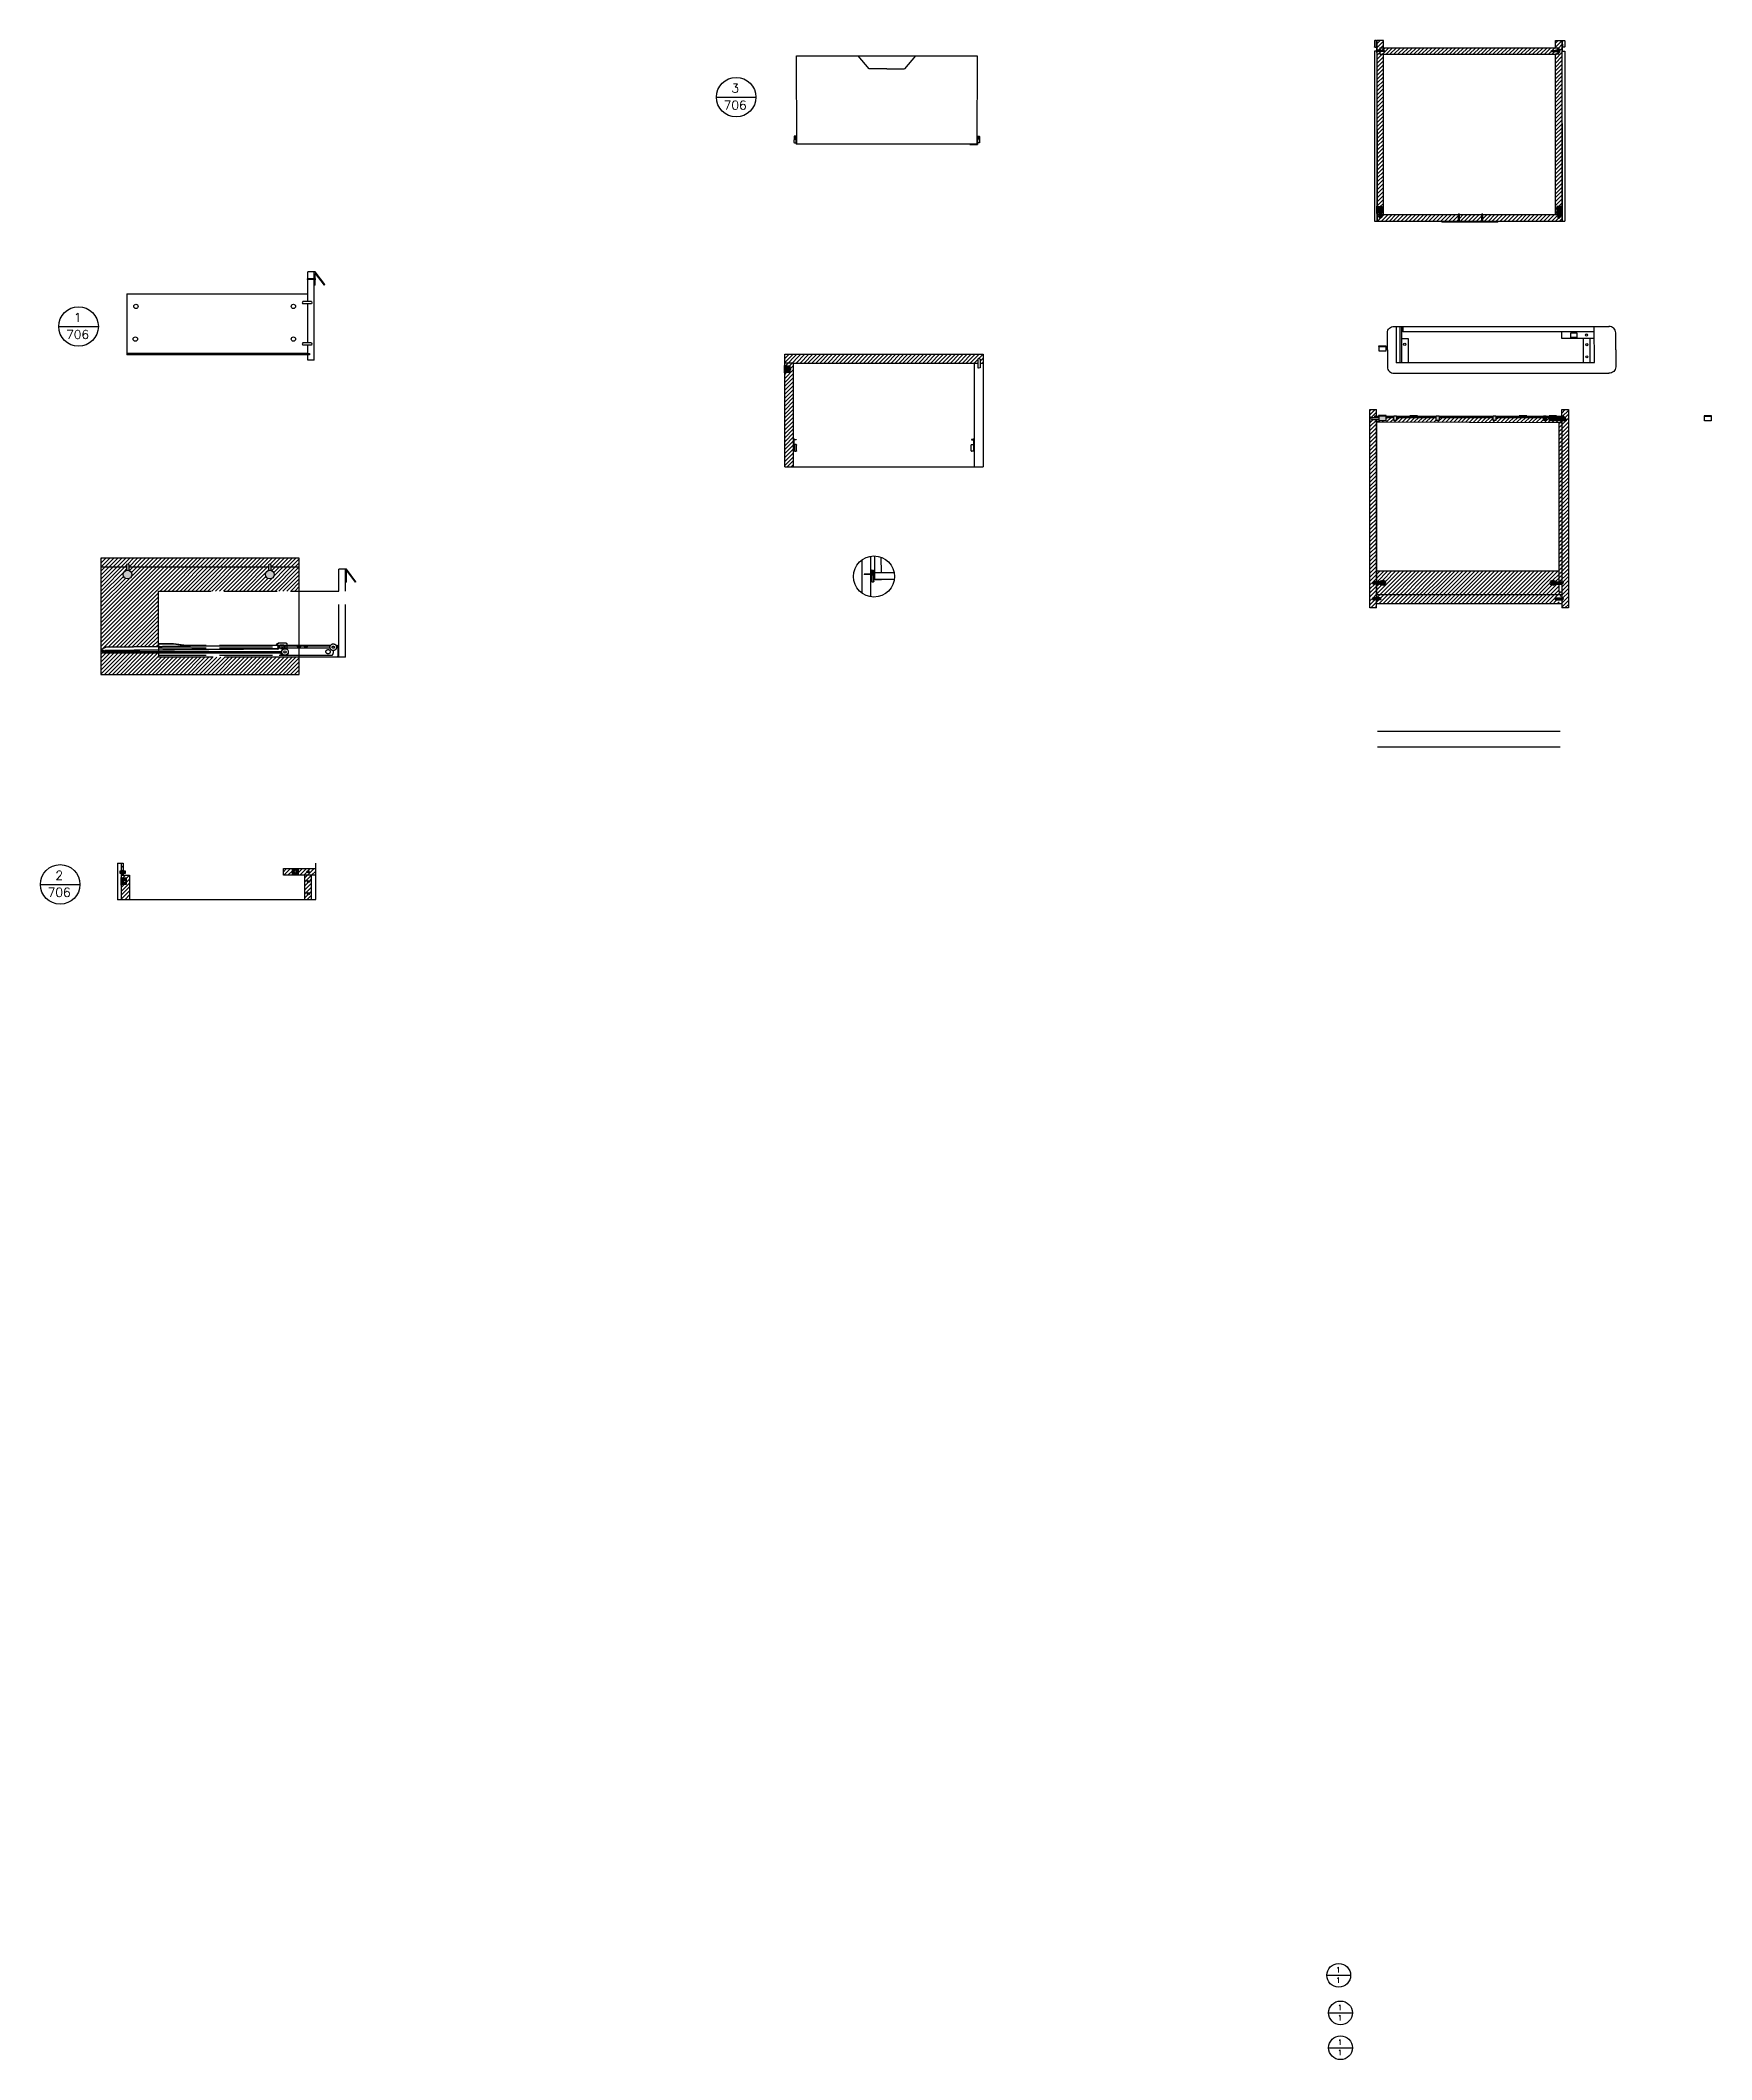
# Model space of a CAD drawing. Header units: millimetres. Extents: x -728 to 1441, y -1370 to 450.
# Drawn here: x -728.3 to -349.2, y -177.5 to 280.6 of the extents above; entities that cross this region are included whole.
import ezdxf
from ezdxf.enums import TextEntityAlignment as Align

# ---------------------------------------------------------------- set-up
doc = ezdxf.new("R2010")
doc.units = ezdxf.units.MM
doc.linetypes.add('ACAD_ISO02W100', pattern=[15, 12, -3])
for name, color, linetype in [('campitura viti', 31, 'Continuous'), ('Dettagli', 252, 'Continuous'), ('Linee da tratteggiare', 9, 'ACAD_ISO02W100'), ('Simboli', 10, 'Continuous'), ('Simbolo zoom', 140, 'Continuous'), ('Tratteggi', 252, 'Continuous')]:
    doc.layers.add(name, color=color, linetype=linetype)
doc.styles.add('E-ROMANS', font='romans.shx', dxfattribs={"width": 0.8})
pattern_1 = [(45, (0, 0), (-0.4490128060534577, 0.4490128060534577), [])]

msp = doc.modelspace()

# ---------------------------------------------------------------- texts
at = {"layer": 'Simboli', "style": 'E-ROMANS'}
for s, height, p in [('3', 2.019552810229257, (-570.6552614239965, 269.723440613549)), ('706', 2.019552810229257, (-570.6552614239965, 265.8729292940084)), ('1', 2.019552810229257, (-719.816566734765, 217.7030581232316)), ('706', 2.019552810229257, (-719.816566734765, 213.852546803691)), ('2', 2.019552810229257, (-723.987646169466, 91.15471366719112)), ('706', 2.019552810229257, (-723.987646169466, 87.30420234765052)), ('1', 1.213874174967313, (-433.9075609353794, -157.1313104133127)), ('1', 1.213874174967313, (-433.9075609353794, -159.4457021081153)), ('1', 1.213874174967313, (-433.4914582419696, -165.6544097072744)), ('1', 1.213874174967313, (-433.4914582419696, -167.968801402077)), ('1', 1.213874174967313, (-433.4914582419696, -173.5538672034838)), ('1', 1.213874174967313, (-433.4914582419696, -175.8682588982863))]:
    msp.add_text(s, height=height, dxfattribs=at).set_placement(p, align=Align.MIDDLE_CENTER)

# ---------------------------------------------------------------- hatches: boundary and pattern name
at = {"layer": 'campitura viti', "transparency": 33554516}
h = msp.add_hatch(color=256, dxfattribs=at)
h.dxf.hatch_style = 1
h.paths.add_polyline_path([(-423.3834950945275, 278.1736754938106), (-423.3834950945275, 278.2933475544069), (-425.0698622511705, 278.3850000037282), (-425.0698622511705, 277.962350983893), (-423.3834950945275, 278.0540034332143)])
h.paths.add_polyline_path([(-425.0698622511705, 278.5395487518872), (-425.2309245309152, 278.5395487518872), (-425.2309245309152, 277.807802235734), (-425.0698622511705, 277.807802235734)])
h = msp.add_hatch(color=256, dxfattribs=at)
h.dxf.hatch_style = 1
h.paths.add_polyline_path([(-383.8335539575037, 278.3850000037282), (-385.5199211141467, 278.2933475544069), (-385.5199211141467, 278.1736754938106), (-385.5199211141467, 278.0540034332143), (-383.8335539575037, 277.962350983893), (-383.8335539575037, 278.0113221652931)])
h = msp.add_hatch(color=256, dxfattribs=at)
h.dxf.hatch_style = 1
h.paths.add_polyline_path([(-383.8335539575037, 278.3850000037282), (-383.8335539575037, 277.807802235734), (-383.672491677759, 277.807802235734), (-383.672491677759, 278.5395487518872), (-383.8335539575037, 278.5395487518872)])
h = msp.add_hatch(color=256, dxfattribs=at)
h.dxf.hatch_style = 1
h.paths.add_polyline_path([(-423.9380108128753, 242.8798981000145), (-425.0875785923058, 242.8798981000145), (-425.0875785923058, 241.3520906640006), (-423.9380108128753, 241.3520906640006)])
h.paths.add_polyline_path([(-424.0936421784209, 241.3520906640006), (-424.5936421784209, 241.3520906640006), (-424.5936421784209, 240.2948800794766, 0.3485540345970906), (-424.0936421784209, 240.2948800794766)])
h.paths.add_polyline_path([(-425.087578592306, 242.9792388841051), (-425.1608810852667, 242.9792388841051), (-425.1608810852667, 241.2610363456261), (-425.087578592306, 241.2610363456261)])
h = msp.add_hatch(color=256, dxfattribs=at)
h.dxf.hatch_style = 1
h.paths.add_polyline_path([(-384.2706331148427, 242.8797111852466), (-383.121065335463, 242.8797003715819), (-383.1210797071229, 241.3518929356356), (-384.2706474865026, 241.3519037493002)])
h.paths.add_polyline_path([(-384.1150189213629, 241.054200400621), (-383.6150189213407, 241.054200400621), (-383.6150161209861, 241.3518975819582), (-384.115016120964, 241.3519022853192)])
h = msp.add_hatch(color=256, dxfattribs=at)
h.dxf.hatch_style = 1
h.paths.add_polyline_path([(-383.0477619080355, 242.9790403138213), (-383.1198825169622, 242.9790409922398), (-383.1198825169622, 241.2608384536847), (-383.0477780706894, 241.2608377754182)])
edge = h.paths.add_edge_path()
edge.add_line((-383.6150189213207, 241.0542025367312), (-384.1150189213207, 241.0542048884118))
edge.add_line((-384.1150189213207, 241.0542048884118), (-384.1150260658516, 240.2946915485313))
edge.add_arc((-383.8650231091022, 240.6090134064745), 0.4016213499856467, 231.5022260845484, 308.4966959844979)
edge.add_line((-383.6150260658737, 240.2946868451702), (-383.6150189213207, 241.0542025367312))
h = msp.add_hatch(color=256, dxfattribs=at)
h.dxf.hatch_style = 1
h.paths.add_polyline_path([(-406.3311192073143, 239.3525144361544), (-406.3311109965889, 239.3838419879086), (-406.6905972197128, 239.3838419879086), (-406.6905972197128, 239.3525144361544)])
h = msp.add_hatch(color=256, dxfattribs=at)
h.dxf.hatch_style = 1
h.paths.add_polyline_path([(-406.4125703967777, 241.054310384494), (-406.6125703967778, 241.054310384494), (-406.6125702271402, 239.3838419879086), (-406.4125702271401, 239.3838419879086)])
edge = h.paths.add_edge_path()
edge.add_arc((-406.5125703967777, 241.0022627928065), 0.1587732716815587, 19.13595312952496, 160.8640468704751)
edge.add_line((-406.6625703967777, 241.054310384494), (-406.3625703967778, 241.054310384494))
h = msp.add_hatch(color=256, dxfattribs=at)
h.dxf.hatch_style = 1
h.paths.add_polyline_path([(-401.03869845185, 239.3525144361544), (-401.0386902411246, 239.3838419879086), (-401.3981764642485, 239.3838419879086), (-401.3981764642485, 239.3525144361544)])
h = msp.add_hatch(color=256, dxfattribs=at)
h.dxf.hatch_style = 1
edge = h.paths.add_edge_path()
edge.add_arc((-401.2201496413135, 241.0022627928065), 0.1587732716815587, 19.13595312952496, 160.8640468704751)
edge.add_line((-401.3701496413134, 241.054310384494), (-401.0701496413135, 241.054310384494))
edge = h.paths.add_edge_path()
edge.add_line((-401.3201486619828, 239.554200400621), (-401.3201416065388, 241.0542859626266))
edge.add_line((-401.3201416065388, 241.0542859626266), (-401.1201496413108, 241.0542850219922))
edge.add_line((-401.1201496413108, 241.0542850219922), (-401.1201496413134, 241.054310384494))
edge.add_line((-401.1201496413134, 241.054310384494), (-401.3201496413135, 241.054310384494))
edge.add_line((-401.3201496413135, 241.054310384494), (-401.320149488976, 239.5542004006209))
edge = h.paths.add_edge_path()
edge.add_line((-401.1201494889759, 239.554200400621), (-401.3201486619828, 239.554200400621))
edge.add_line((-401.320149488976, 239.5542004006209), (-401.3201494716759, 239.3838419879086))
edge.add_line((-401.3201494716759, 239.3838419879086), (-401.1201494716759, 239.3838419879086))
edge.add_line((-401.1201494716759, 239.3838419879086), (-401.1201494889759, 239.554200400621))
h = msp.add_hatch(color=256, dxfattribs=at)
h.dxf.hatch_style = 1
h.paths.add_polyline_path([(-401.320141606424, 241.054310384494), (-401.1201496361119, 241.054310384494), (-401.1201495606483, 240.2868694870116), (-401.3201452159756, 240.2868694870116)])
h.paths.add_polyline_path([(-401.1201495606483, 240.2868694870116), (-401.3201452159756, 240.2868694870116), (-401.3201486619828, 239.554200400621), (-401.1201494886038, 239.554200400621)])
h = msp.add_hatch(color=256, dxfattribs=at)
h.dxf.hatch_style = 1
h.paths.add_polyline_path([(-559.4368388710961, 206.7354301664045), (-559.4368388710961, 206.8347709504951), (-559.5101413640571, 206.8347709504951), (-559.5101413640571, 205.116568412016), (-559.4368388710964, 205.116568412016), (-559.4368388710964, 205.2076227303905)])
h.paths.add_polyline_path([(-558.2872710916656, 206.7354301664045), (-559.4368388710961, 206.7354301664045), (-559.4368388710961, 205.2076227303905), (-558.2872710916656, 205.2076227303905), (-558.2872710916656, 205.7239698714833, -0.5103880979207747), (-558.6005193205438, 205.9509033716013, -0.5103880979207747), (-558.2872710916656, 206.1778368717193)])
h = msp.add_hatch(color=256, dxfattribs=at)
h.dxf.hatch_style = 1
h.paths.add_polyline_path([(-558.1228685229416, 205.9509033716013, 1), (-558.6005193205438, 205.9509033716013, 1)])
h = msp.add_hatch(color=256, dxfattribs=at)
h.dxf.hatch_style = 1
h.paths.add_polyline_path([(-424.5986820009257, 194.9745632876275), (-426.2529192388211, 194.9745632876275, 0.4086879495182745), (-426.2529192388211, 194.4745632876275), (-424.5986820009257, 194.4745632876275)])
h.paths.add_polyline_path([(-423.0893083961219, 195.344796514575), (-424.5986820009257, 195.344796514575), (-424.5986820009257, 194.2535237020184), (-423.0893083961219, 194.2535237020184)])
h.paths.add_polyline_path([(-423.0052991010998, 195.4180990075357), (-424.7235016395789, 195.4180990075357), (-424.7235016395789, 195.344796514575), (-423.0052991010998, 195.344796514575)])
h.paths.add_polyline_path([(-420.6971553165777, 195.4216481568537), (-421.3085367090425, 195.4216481568537), (-421.3085367090425, 194.3525982941132), (-420.6971553165777, 194.3525982941132)])
h.paths.add_polyline_path([(-411.0333578445725, 195.4216481568537), (-411.6447392370374, 195.4216481568537), (-411.6447392370374, 194.3525982941132), (-411.0333578445725, 194.3525982941132)])
h.paths.add_polyline_path([(-398.130646526618, 195.4216481568537), (-398.7420279190828, 195.4216481568537), (-398.7420279190828, 194.3525982941132), (-398.130646526618, 194.3525982941132)])
h = msp.add_hatch(color=256, dxfattribs=at)
h.dxf.hatch_style = 1
h.paths.add_polyline_path([(-384.4357012396731, 195.3573510283521), (-385.9450748444769, 195.3573510283521), (-385.9450748444769, 194.2660782157955), (-384.4357012396731, 194.2660782157955)])
h.paths.add_polyline_path([(-384.3516919446511, 195.4306535213128), (-386.0698944831302, 195.4306535213128), (-386.0698944831302, 195.3573510283521), (-384.3516919446511, 195.3573510283521)])
h.paths.add_polyline_path([(-382.2376726013017, 194.7599341200034), (-384.4357012396731, 194.7599341200034), (-384.4357012396731, 194.2599341200034), (-382.2376726013017, 194.2599341200034, 0.3485540345970906)])
h.paths.add_polyline_path([(-386.7478988544035, 195.426997818402), (-387.3592802468684, 195.426997818402), (-387.3592802468684, 194.3579479556615), (-386.7478988544035, 194.3579479556615)])
h = msp.add_hatch(color=256, dxfattribs=at)
h.dxf.hatch_style = 1
h.paths.add_polyline_path([(-709.4947293159166, 159.3903065076502, 1), (-707.4947293159166, 159.3903065076502, 1)])
h.paths.add_polyline_path([(-708.2033717179456, 161.6795077458464, 0.4086879495182745), (-708.7033717179456, 161.6795077458464), (-708.7033717179456, 160.3682985056111, -0.1271365076130439), (-708.2033717179456, 160.346920719391)])
h.paths.add_polyline_path([(-675.993867592646, 161.6222547896723, 0.4086879495182745), (-676.493867592646, 161.6222547896723), (-676.493867592646, 160.3554866545536, -0.127026046701449), (-675.993867592646, 160.3614701441831)])
h.paths.add_polyline_path([(-677.2322814996987, 159.3903065076502, 1), (-675.2322814996987, 159.3903065076502, 1)])
h = msp.add_hatch(color=256, dxfattribs=at)
h.dxf.hatch_style = 1
h.paths.add_polyline_path([(-424.389453503322, 157.5171220665191, 1), (-423.1931637141644, 157.5171220665191, 1)])
h.paths.add_polyline_path([(-424.3557313107567, 154.126875654486), (-426.0099685486521, 154.126875654486, 0.4086879495182745), (-426.0099685486521, 153.626875654486), (-424.3557313107567, 153.626875654486, 0.4086879495182745)])
h = msp.add_hatch(color=256, dxfattribs=at)
h.dxf.hatch_style = 1
h.paths.add_polyline_path([(-424.3454226387698, 157.7423662820684), (-424.349100274958, 157.7423662820684), (-426.0033375128534, 157.7423662820684, 0.4086879495182745), (-426.0033375128534, 157.2423662820684), (-424.3226150869849, 157.2423662820684, -0.1198842795533576), (-424.389453503322, 157.5171220665191, -0.0968239745561826)])
h = msp.add_hatch(color=256, dxfattribs=at)
h.dxf.hatch_style = 1
h.paths.add_polyline_path([(-385.7984701969803, 157.5171220665191, 1), (-384.6021804078227, 157.5171220665191, 1)])
h.paths.add_polyline_path([(-382.9882963982914, 157.7423662820684), (-383.7958169555724, 157.7423662820684), (-383.7958169555724, 157.2423662820684), (-382.9882963982914, 157.2423662820684, 0.4086879495182745)])
h = msp.add_hatch(color=256, dxfattribs=at)
h.dxf.hatch_style = 1
edge = h.paths.add_edge_path()
edge.add_line((-383.7958169555724, 157.2423662820683), (-383.7958169555724, 157.7423662820684))
edge.add_line((-383.7958169555724, 157.7423662820684), (-384.6462112723749, 157.7423662820683))
edge.add_arc((-385.2003253024013, 157.5171220665191), 0.5981448945785935, -27.34494860348252, 22.1214636628697, ccw=False)
edge.add_line((-384.6690188241599, 157.2423662820684), (-383.7958169555724, 157.2423662820683))
h = msp.add_hatch(color=256, dxfattribs=at)
h.dxf.hatch_style = 1
h.paths.add_polyline_path([(-382.9816653624927, 154.126875654486), (-384.635902600388, 154.126875654486, 0.4086879495182745), (-384.635902600388, 153.626875654486), (-382.9816653624927, 153.626875654486, 0.4086879495182745)])
h = msp.add_hatch(color=256, dxfattribs=at)
h.dxf.hatch_style = 1
h.paths.add_polyline_path([(-709.0671018630729, 92.18048259313792), (-710.1361517258134, 92.18048259313792), (-710.1361517258134, 91.56910120067306), (-709.0671018630729, 91.56910120067306)])
h.paths.add_polyline_path([(-708.8307548551887, 90.56940808592717), (-709.9220276677454, 90.56940808592717), (-709.9220276677454, 89.06003448112332), (-708.8307548551887, 89.06003448112332)])
h.paths.add_polyline_path([(-708.9148293604344, 89.79990033831933, -1), (-709.4148293604344, 89.79990033831933, -1)], flags=16)
h = msp.add_hatch(color=256, dxfattribs=at)
h.dxf.hatch_style = 1
h.paths.add_polyline_path([(-669.7757993632304, 92.45983716770661), (-671.1125371062117, 92.45983716770661), (-671.1125371062117, 91.41577346827762), (-669.7757993632304, 91.41577346827762)])
h.paths.add_polyline_path([(-670.1829245915387, 91.95713392556627, -1), (-670.6829245915387, 91.95713392556627, -1)], flags=16)
h.paths.add_polyline_path([(-667.3242374908441, 91.95713392556627, 1), (-667.8242374908441, 91.95713392556627, 1)])
h.paths.add_polyline_path([(-667.7480721097581, 87.01078352716377, 1), (-667.2480721097581, 87.01078352716377, 1)])
h.paths.add_polyline_path([(-667.2480721097581, 89.75030232032759, 1), (-667.7480721097581, 89.75030232032759, 1)])
h = msp.add_hatch(color=256, dxfattribs=at)
h.dxf.hatch_style = 1
h.paths.add_polyline_path([(-709.9221833280831, 90.65341738094921), (-709.9953301607061, 90.65341738094921), (-709.9953301607061, 90.56940808592717), (-709.9221751210695, 90.56940808592717)])
h = msp.add_hatch(color=256, dxfattribs=at)
h.dxf.hatch_style = 1
h.paths.add_polyline_path([(-709.9221751210695, 90.56940808592717), (-709.9953301607061, 90.56940808592717), (-709.9953301607061, 89.06003448112332), (-709.9220276677453, 89.06003448112332)])
h = msp.add_hatch(color=256, dxfattribs=at)
h.dxf.hatch_style = 1
h.paths.add_polyline_path([(-709.9220276677454, 89.06003448112332), (-709.9953301607061, 89.06003448112332), (-709.9953301607061, 88.93521484247012), (-709.9220276677454, 88.93521484247012)])
at = {"layer": 'Dettagli', "transparency": 33554516}
h = msp.add_hatch(dxfattribs=at)
h.set_pattern_fill('ANSI31', color=256, scale=0.2)
h.set_pattern_definition(pattern_1)
h.paths.add_polyline_path([(-425.196332013, 194.0447982532448), (-425.1958169555724, 194.044796514575), (-425.1958169555724, 194.2648576779843), (-425.1958169555724, 194.4745632876275), (-426.2529192388211, 194.4745632876275, -0.4086879495182745), (-426.2529192388211, 194.9745632876275), (-425.6958169555724, 194.9745632876275), (-425.6958169555724, 195.344796514575), (-425.1958169555724, 195.344796514575), (-425.1958169555724, 196.8373618011883), (-426.6958169555724, 196.844796514575), (-426.6958169555724, 151.844796514575), (-425.1995724993822, 151.844796514575), (-425.1995724993822, 152.844796514575), (-425.196332013, 153.5196167086652), (-425.196332013, 153.626875654486), (-426.0099685486521, 153.626875654486, -0.4086879495182745), (-426.0099685486521, 154.126875654486), (-425.196332013, 154.126875654486), (-425.196332013, 157.2423662820684), (-426.0033375128534, 157.2423662820684, -0.4086879495182745), (-426.0033375128534, 157.7423662820684), (-425.196332013, 157.7423662820684)])
h = msp.add_hatch(dxfattribs=at)
h.set_pattern_fill('ANSI31', color=256, scale=0.2)
h.set_pattern_definition(pattern_1)
h.paths.add_polyline_path([(-411.6447392370374, 195.344796514575), (-420.6971553165777, 195.344796514575), (-420.6971553165777, 195.044796514575), (-411.6447392370374, 195.044796514575)])
h.paths.add_polyline_path([(-421.3085367090425, 195.344796514575), (-423.0893083961219, 195.344796514575), (-423.0893083961219, 195.044796514575), (-421.3085367090425, 195.044796514575)])
h.paths.add_polyline_path([(-424.5986820009257, 195.344796514575), (-424.7235016395789, 195.344796514575), (-425.1958169555724, 195.344796514575), (-425.6958169555724, 195.344796514575), (-425.6958169555724, 195.044796514575), (-424.5986820009257, 195.044796514575)])
h.paths.add_polyline_path([(-398.7420279190828, 195.344796514575), (-411.0333578445725, 195.344796514575), (-411.0333578445725, 195.044796514575), (-398.7420279190828, 195.044796514575)])
h = msp.add_hatch(dxfattribs=at)
h.set_pattern_fill('ANSI31', color=256, scale=0.2)
h.set_pattern_definition(pattern_1)
h.paths.add_polyline_path([(-384.4357012396731, 195.044796514575), (-384.4357012396731, 194.7599341200034), (-383.1958169555724, 194.7599341200034), (-383.1958169555724, 195.044796514575)])
edge = h.paths.add_edge_path()
edge.add_line((-385.9450748444769, 194.2660782157955), (-385.945074844477, 195.044796514575))
edge.add_line((-385.945074844477, 195.044796514575), (-386.7478988544035, 195.044796514575))
edge.add_line((-386.7478988544035, 195.044796514575), (-386.7478988544035, 194.3579479556615))
edge.add_line((-386.7478988544035, 194.3579479556615), (-387.3592802468684, 194.3579479556615))
edge.add_line((-387.3592802468684, 194.3579479556615), (-387.3592802468684, 195.044796514575))
edge.add_line((-387.3592802468684, 195.044796514575), (-398.130646526618, 195.044796514575))
edge.add_line((-398.130646526618, 195.044796514575), (-398.130646526618, 194.3525982941132))
edge.add_line((-398.130646526618, 194.3525982941132), (-398.7420279190828, 194.3525982941132))
edge.add_line((-398.7420279190828, 194.3525982941132), (-398.7420279190828, 195.044796514575))
edge.add_line((-398.7420279190828, 195.044796514575), (-411.0333578445725, 195.044796514575))
edge.add_line((-411.0333578445725, 195.044796514575), (-411.0333578445725, 194.3525982941132))
edge.add_line((-411.0333578445725, 194.3525982941132), (-411.6447392370374, 194.3525982941132))
edge.add_line((-411.6447392370374, 194.3525982941132), (-411.6447392370374, 195.044796514575))
edge.add_line((-411.6447392370374, 195.044796514575), (-420.6971553165777, 195.044796514575))
edge.add_line((-420.6971553165777, 195.044796514575), (-420.6971553165777, 194.3525982941132))
edge.add_line((-420.6971553165777, 194.3525982941132), (-421.3085367090425, 194.3525982941132))
edge.add_line((-421.3085367090425, 194.3525982941132), (-421.3085367090425, 195.044796514575))
edge.add_line((-421.3085367090425, 195.044796514575), (-423.0893083961219, 195.044796514575))
edge.add_line((-423.0893083961219, 195.044796514575), (-423.0893083961219, 194.2535237020184))
edge.add_line((-423.0893083961219, 194.2535237020184), (-424.5986820009257, 194.2535237020184))
edge.add_line((-424.5986820009257, 194.2535237020184), (-424.5986820009257, 194.4745632876275))
edge.add_line((-424.5986820009257, 194.4745632876275), (-425.1958169555724, 194.4745632876275))
edge.add_line((-425.1958169555724, 194.4745632876275), (-425.1958169555724, 194.044796514575))
edge.add_line((-425.1958169555724, 194.044796514575), (-383.1958169555724, 193.9030178960334))
edge.add_line((-383.1958169555724, 193.9030178960334), (-383.1958169555724, 194.2599341200034))
edge.add_line((-383.1958169555724, 194.2599341200034), (-385.2376726013017, 194.2599341200034))
edge.add_arc((-384.9829017667015, 194.5099341200034), 0.3569428219797768, 223.0925776426149, 224.4584858522324, ccw=False)
edge.add_line((-385.2435595426181, 194.2660782157955), (-385.9450748444769, 194.2660782157955))
h = msp.add_hatch(dxfattribs=at)
h.set_pattern_fill('ANSI31', color=256, scale=0.2)
h.set_pattern_definition(pattern_1)
edge = h.paths.add_edge_path()
edge.add_arc((-385.2003253024014, 157.5171220665191), 0.5981448945788657, 0, 360)
edge = h.paths.add_edge_path()
edge.add_line((-383.7958169555724, 160.2147965145751), (-425.1958169555724, 160.214796514575))
edge.add_line((-425.1958169555724, 160.214796514575), (-425.1958169555724, 157.7423662820684))
edge.add_line((-425.1958169555724, 157.7423662820684), (-424.3454226387698, 157.7423662820684))
edge.add_arc((-423.7913086087433, 157.5171220665191), 0.5981448945787836, 5.4001247917767614e-12, 157.8785363371288, ccw=False)
edge.add_arc((-423.7913086087432, 157.5171220665191), 0.5981448945788088, -152.65505139653237, 0, ccw=False)
edge.add_line((-424.3226150869849, 157.2423662820684), (-425.1958169555724, 157.2423662820684))
edge.add_line((-425.1958169555724, 157.2423662820684), (-425.1958169555724, 154.8440048060851))
edge.add_line((-425.1958169555724, 154.8440048060851), (-383.2958169555724, 154.8440048060851))
edge.add_line((-383.2958169555724, 154.8440048060851), (-383.2958169555724, 155.3757481410798))
edge.add_line((-383.2958169555724, 155.3757481410798), (-383.7958169555724, 155.3757481410798))
edge.add_line((-383.7958169555724, 155.3757481410798), (-383.7958169555724, 160.2147965145751))
edge = h.paths.add_edge_path()
edge.add_line((-383.8137062370313, 153.626875654486), (-384.635902600388, 153.626875654486))
edge.add_arc((-384.3811317657878, 153.876875654486), 0.3569428219797768, 135.5415141477676, 224.4584858522325, ccw=False)
edge.add_line((-384.635902600388, 154.126875654486), (-383.8138756257252, 154.126875654486))
edge.add_line((-383.8138756257252, 154.126875654486), (-383.8139444951267, 154.3301637253639))
edge.add_arc((-383.6546614748872, 154.2771894025475), 0.1678611313392296, 104.36004244218779, 161.6039142819321, ccw=False)
edge.add_line((-383.696293443531, 154.4398059410709), (-383.5034737558193, 154.4393531911271))
edge.add_arc((-383.4658232962258, 154.276340946704), 0.1673037624784805, 25.537103843591012, 103.0053782504329, ccw=False)
edge.add_line((-383.3148640568404, 154.3484648469287), (-383.3148660727276, 154.3517355620352))
edge.add_line((-383.3148660727276, 154.3517355620352), (-383.3057086710572, 154.8440048060851))
edge.add_line((-383.3057086710572, 154.8440048060851), (-425.1958169555724, 154.8440048060851))
edge.add_line((-425.1958169555724, 154.8440048060851), (-425.1958169555724, 154.126875654486))
edge.add_line((-425.1958169555724, 154.126875654486), (-424.3557313107567, 154.126875654486))
edge.add_arc((-424.6105021453569, 153.876875654486), 0.3569428219797768, -44.45848585223251, 44.4584858522324, ccw=False)
edge.add_line((-424.3557313107567, 153.626875654486), (-425.1958169555724, 153.626875654486))
edge.add_line((-425.1958169555724, 153.626875654486), (-425.1958169555724, 152.844796514575))
edge.add_line((-425.1958169555724, 152.844796514575), (-383.7149376745593, 152.9403852707798))
edge.add_arc((-383.7149376745591, 153.0390731781374), 0.09868790735760058, 182.8273019446576, 269.999999999868, ccw=False)
edge.add_line((-383.813505453726, 153.0342053276137), (-383.8137062370313, 153.626875654486))
at = {"layer": 'Tratteggi', "transparency": 33554516}
h = msp.add_hatch(dxfattribs=at)
h.set_pattern_fill('ANSI31', color=256, scale=0.2)
h.set_pattern_definition(pattern_1)
h.paths.add_polyline_path([(-423.6531528475666, 280.5526466267693), (-425.0697235511899, 280.554200400621), (-425.0698622511704, 280.554200400621), (-425.0698622511704, 278.3850000037282), (-424.42068026161, 278.3497175807018), (-424.42068026161, 278.9074817636518), (-423.6531528475666, 278.9074817636518)])
h.paths.add_polyline_path([(-423.6531528475666, 277.4074817636518), (-424.42068026161, 277.414676975236), (-424.42068026161, 277.9976334069194), (-425.0698622511705, 277.962350983893), (-425.0698622511705, 277.807802235734), (-425.0698622511704, 242.8798981000145), (-423.9380108128753, 242.8798981000145), (-423.9380108128753, 241.3520906640006), (-424.0936421784209, 241.3520906640006), (-424.0936421784209, 241.0543930746225), (-423.6531528475666, 241.0543910028422)])
edge = h.paths.add_edge_path()
edge.add_line((-406.6125694174471, 239.5542004006209), (-406.6125623618861, 241.0543108547924))
edge.add_line((-406.6125623618861, 241.0543108547924), (-424.0936421784209, 241.0543930746225))
edge.add_line((-424.0936421784209, 241.0543930746225), (-424.0936421784209, 240.2948800794766))
edge.add_arc((-424.3436421784209, 240.6099352781567), 0.4021937073294428, 231.5675869173628, 308.43241308263725, ccw=False)
edge.add_line((-424.5936421784209, 240.2948800794766), (-424.5936421784208, 241.3520906640006))
edge.add_line((-424.5936421784208, 241.3520906640006), (-425.0734952653966, 241.3520906640006))
edge.add_line((-425.0734952653966, 241.3520906640006), (-425.0698622511704, 239.554200400621))
edge.add_line((-425.0698622511704, 239.554200400621), (-406.6125694174471, 239.5542004006209))
h.paths.add_polyline_path([(-401.3201486619828, 239.554200400621), (-401.3201416065389, 241.0542859626266), (-406.4125703915761, 241.0543099141579), (-406.4125702440682, 239.554200400621)])
edge = h.paths.add_edge_path()
edge.add_line((-384.1150260658502, 240.294691700842), (-384.1150189213193, 241.0542050407226))
edge.add_line((-384.1150189213193, 241.0542050407226), (-401.1201496361093, 241.0542850219922))
edge.add_line((-401.1201496361093, 241.0542850219922), (-401.1201494886038, 239.5542004006209))
edge.add_line((-401.1201494886038, 239.5542004006209), (-383.1036908309734, 239.554200400621))
edge.add_line((-383.1036908309734, 239.554200400621), (-383.1036908309734, 241.0542002840813))
edge.add_line((-383.1036908309734, 241.0542002840813), (-383.6150189213192, 241.054202689042))
edge.add_line((-383.6150189213192, 241.054202689042), (-383.6150260658723, 240.2946869974809))
edge.add_arc((-383.8650231022245, 240.6097445478277), 0.4021937073294801, 231.5670479518875, 308.43187411715587, ccw=False)
h.paths.add_polyline_path([(-383.8335539575036, 277.962350983893), (-385.5199211141467, 278.0540034332143), (-385.5199211141467, 278.2933475544069), (-383.8335539575037, 278.3850000037283), (-383.8335539575037, 278.9074817636518), (-424.42068026161, 278.9074817636518), (-424.42068026161, 278.3497175807018), (-423.3834950945275, 278.2933475544069), (-423.3834950945275, 278.1736754938106), (-423.3834950945275, 278.0540034332143), (-424.42068026161, 277.9976334069194), (-424.42068026161, 277.414676975236), (-423.6531528475666, 277.4074817636518), (-384.6284687808475, 277.4074817636518), (-383.8335539575037, 277.3992321695459)])
h = msp.add_hatch(dxfattribs=at)
h.set_pattern_fill('ANSI31', color=256, scale=0.2)
h.set_pattern_definition(pattern_1)
h.paths.add_polyline_path([(-383.1527113473071, 280.554200400621), (-384.6284687808475, 280.554200400621), (-384.6284687808474, 278.9074817636518), (-383.8335539575037, 278.9074817636518), (-383.8335539575037, 277.3992321695459), (-384.6284687808474, 277.4074817636518), (-384.6284687808475, 241.0542074556626), (-384.1150189213192, 241.0542050407225), (-384.115016120964, 241.3519022853192), (-384.2706474865026, 241.3519037493002), (-384.2706331148427, 242.8797111852466), (-383.1210653354627, 242.8797003715819), (-383.1210644009915, 242.9790411556681), (-383.1173613181251, 250.9879839496542)])
h = msp.add_hatch(dxfattribs=at)
h.set_pattern_fill('ANSI31', color=256, scale=0.2)
h.set_pattern_definition(pattern_1)
h.paths.add_polyline_path([(-406.6125694174471, 239.554200400621), (-410.5646498527012, 239.554200400621), (-410.3728707438875, 239.4007771135699), (-406.6125701759207, 239.392938361422)])
h.paths.add_polyline_path([(-397.5646498527012, 239.554200400621), (-406.4125702440681, 239.554200400621), (-406.41257022817, 239.3925214399574), (-397.789218935965, 239.37454513401)])
h = msp.add_hatch(dxfattribs=at)
h.set_pattern_fill('ANSI31', color=256, scale=0.2)
h.set_pattern_definition(pattern_1)
h.paths.add_polyline_path([(-557.4368388710964, 207.3605215958887), (-558.1941612597384, 207.3605215958887), (-559.4368388710964, 207.3605215958887), (-559.4368388710964, 206.7354301664045), (-558.2872710916656, 206.7354301664045), (-558.2872710916656, 206.1767413129446, -0.6559905475920147), (-558.2872710916656, 205.7409331132103), (-558.2872710916656, 205.2076227303905), (-559.4368388710964, 205.2076227303905), (-559.4368388710964, 183.7924001687648), (-557.4368388710964, 183.7924001687648)])
h.paths.add_polyline_path([(-514.4368388710964, 209.3605215958887), (-559.4368388710964, 209.3605215958887), (-559.4368388710964, 207.3605215958887), (-558.1941612597384, 207.3605215958887), (-557.4368388710964, 207.3605215958887), (-516.4368388710964, 207.3605215958887), (-515.6276814417015, 207.3605215958887), (-515.6276814417015, 208.2732711007066, -0.4086879495182745), (-515.1276814417015, 208.2732711007066), (-515.1276814417015, 207.3605215958887), (-514.4368388710964, 207.3605215958887)])
h = msp.add_hatch(dxfattribs=at)
h.set_pattern_fill('ANSI31', color=256, scale=0.2)
h.set_pattern_definition(pattern_1)
h.paths.add_polyline_path([(-387.3592802468684, 195.344796514575), (-398.130646526618, 195.344796514575), (-398.130646526618, 195.044796514575), (-387.3592802468684, 195.044796514575)])
h = msp.add_hatch(dxfattribs=at)
h.set_pattern_fill('ANSI31', color=256, scale=0.2)
h.set_pattern_definition(pattern_1)
h.paths.add_polyline_path([(-385.9450748444769, 195.344796514575), (-386.7478988544035, 195.344796514575), (-386.7478988544035, 195.044796514575), (-385.9450748444769, 195.044796514575)])
h.paths.add_polyline_path([(-382.6995140206554, 195.3409689830132), (-383.1995140206554, 195.3409689830132), (-384.4357012396731, 195.344796514575), (-384.4357012396731, 195.044796514575), (-382.6995140206554, 195.044796514575)])
h = msp.add_hatch(dxfattribs=at)
h.set_pattern_fill('ANSI31', color=256, scale=0.2)
h.set_pattern_definition(pattern_1)
h.paths.add_polyline_path([(-381.6958169555724, 196.844796514575), (-383.1958169555724, 196.844796514575), (-383.1958169555724, 195.3409689830132), (-382.6995140206554, 195.3409689830132), (-382.6995140206554, 195.044796514575), (-383.1958169555724, 195.044796514575), (-383.1958169555724, 194.7599341200034), (-382.2376726013017, 194.7599341200034, -0.3485540345970906), (-382.2376726013017, 194.2599341200034), (-383.1958169555724, 194.2599341200034), (-383.1958169555724, 157.7423662820684), (-382.9882963982914, 157.7423662820684, -0.4086879495182745), (-382.9882963982914, 157.2423662820684), (-383.1958169555724, 157.2423662820684), (-383.1958169555724, 154.126875654486), (-382.9816653624927, 154.126875654486, -0.4086879495182745), (-382.9816653624927, 153.626875654486), (-383.1958169555724, 153.626875654486), (-383.1958169555724, 152.9030178960334), (-383.1958169555724, 151.844796514575), (-381.6958169555724, 151.844796514575)])
h.paths.add_polyline_path([(-383.1958169555724, 193.9030178960334), (-383.7958169555724, 193.9030178960334), (-383.7958169555724, 157.7423662820684), (-383.1958169555724, 157.7423662820684)])
h = msp.add_hatch(dxfattribs=at)
h.set_pattern_fill('ANSI31', color=256, scale=0.2)
h.set_pattern_definition(pattern_1)
h.paths.add_polyline_path([(-675.993867592646, 161.6222547896723), (-675.993867592646, 161.0787808782381), (-669.5321098534646, 161.0787808782381), (-669.5321098534646, 163.0787808782381), (-714.5321098534646, 163.0787808782381), (-714.5321098534646, 161.0787808782381), (-708.7033717179456, 161.0787808782381), (-708.7033717179456, 161.6795077458464, -0.4086879495182745), (-708.2033717179456, 161.6795077458464), (-708.2033717179456, 161.0787808782381), (-676.493867592646, 161.0787808782381), (-676.493867592646, 161.6222547896723, -0.4086879495182745)])
h.paths.add_polyline_path([(-669.5321098534646, 161.0787808782381), (-675.993867592646, 161.0787808782381), (-675.993867592646, 160.3614701441831, -0.345338481414417), (-675.2322814996987, 159.3903065076502, -1), (-677.2322814996987, 159.3903065076502, -0.338655457375181), (-676.493867592646, 160.3554866545536), (-676.493867592646, 161.0787808782381), (-708.2033717179456, 161.0787808782381), (-708.2033717179456, 160.346920719391, -0.3300444629581815), (-707.4947293159166, 159.3903065076502, -1), (-709.4947293159166, 159.3903065076502, -0.3539083912235775), (-708.7033717179456, 160.3682985056111), (-708.7033717179456, 161.0787808782381), (-714.5321098534646, 161.0787808782381), (-714.5321098534646, 156.0787808782381), (-714.5321098534646, 136.7142776835749), (-669.5321098534646, 136.7142776835749), (-669.5321098534646, 140.6302122732409), (-701.5582014925358, 140.6302122732409), (-701.5582014925358, 141.5306832216977), (-713.8758874209644, 141.5306832216977), (-714.2198132338824, 141.8425100442769), (-714.2147919258908, 141.8425110248302), (-714.2147919258908, 142.5762749303276), (-713.396405630198, 142.9273388055733), (-701.5582014925358, 143.0686271768568), (-701.5582014925358, 155.6302122732409), (-669.5321098534646, 155.6302122732409)])
at = {"layer": 'Tratteggi'}
h = msp.add_hatch(dxfattribs=at)
h.set_pattern_fill('ANSI31', color=256, scale=0.2)
h.set_pattern_definition(pattern_1)
h.paths.add_polyline_path([(-708.033665310445, 91.18114446398661), (-709.9222348790836, 91.18110788871931), (-709.9221833280832, 90.65341738094921), (-709.9220276677454, 90.65341738094921), (-709.9220276677454, 90.56940808592717), (-708.8307548551887, 90.56940808592717), (-708.8307548551887, 89.06003448112332), (-709.9220276677453, 89.06003448112332), (-709.9216982651687, 85.68817726917996), (-708.033665310445, 85.68817726917996)])
h.paths.add_polyline_path([(-709.5224992793233, 93.88760247690112), (-709.922499281232, 93.88760247690112), (-709.9223325097311, 92.18048259313792), (-709.5223325078224, 92.18048259313792)])
h.paths.add_polyline_path([(-709.5222727809142, 91.56910120067306), (-709.9222727828229, 91.56910120067306), (-709.9222348790836, 91.18110788871931), (-709.5222348779317, 91.18111563537964)])
h = msp.add_hatch(dxfattribs=at)
h.set_pattern_fill('ANSI31', color=256, scale=0.2)
h.set_pattern_definition(pattern_1)
h.paths.add_polyline_path([(-665.7937944525831, 92.68817726917996), (-673.1389265956686, 92.68817726917996), (-673.1389265956686, 91.18817726917996), (-665.7901269403277, 91.18817726917996)])
h.paths.add_polyline_path([(-667.3242374908441, 91.95713392556627, -1), (-667.8242374908441, 91.95713392556627, -1)], flags=16)
h.paths.add_polyline_path([(-669.7757993632304, 91.41577346827762), (-671.1125371062117, 91.41577346827762), (-671.1125371062117, 92.45983716770661), (-669.7757993632304, 92.45983716770661)], flags=16)
h.paths.add_polyline_path([(-670.1829245915387, 91.95713392556627, -1), (-670.6829245915387, 91.95713392556627, -1)], flags=0)
h.paths.add_polyline_path([(-666.7602319920261, 91.18817726917996), (-668.2602319920261, 91.18817726917996), (-668.2602319920261, 85.68817726917996), (-666.7602319920261, 85.68817726917996)])
h.paths.add_polyline_path([(-667.2480721097581, 89.75030232032759, -1), (-667.7480721097581, 89.75030232032759, -1)], flags=16)
h.paths.add_polyline_path([(-667.2480721097581, 87.01078352716377, -1), (-667.7480721097581, 87.01078352716377, -1)], flags=16)

# ---------------------------------------------------------------- linework, layer by layer
for p, q in [((-425.0698622511704, 278.3850000037283), (-425.0698622511704, 280.554200400621)), ((-423.6531528475666, 280.5526466267693), (-425.0697235511899, 280.554200400621)), ((-423.6531528475666, 278.9074817636518), (-423.6531528475666, 280.5526466267693)), ((-384.6284687808474, 278.9074817636518), (-384.6284687808475, 280.5608696771969)), ((-383.1527113473071, 280.554200400621), (-383.1077856469746, 242.9790410307586)), ((-540.2959191786285, 274.0859592615375), (-542.7959191786285, 277.0859592615375)), ((-529.7959191786285, 277.0859592615375), (-532.2959191786285, 274.0859592615375)), ((-425.0698622511704, 242.8798981000145), (-425.0698622511704, 277.807802235734)), ((-424.42068026161, 278.9074817636518), (-383.8335539575037, 278.9074817636518)), ((-424.42068026161, 278.9074817636518), (-424.42068026161, 278.3497175807018)), ((-424.42068026161, 277.9976334069194), (-424.42068026161, 277.414676975236)), ((-424.42068026161, 277.414676975236), (-423.6531528475666, 277.4074817636518)), ((-423.6531528475666, 241.0711098298218), (-423.6531528475666, 277.4074817636518)), ((-423.6531528475666, 277.4074817636518), (-384.6284687808475, 277.4074817636518)), ((-384.6284687808475, 241.054200400621), (-384.6284687808474, 277.4074817636518)), ((-383.8335539575037, 277.3992321695459), (-384.6284687808475, 277.4074817636518)), ((-383.8335539575037, 278.9074817636518), (-383.8335539575037, 278.3850000037282)), ((-536.2959191786285, 274.0859592615375), (-540.2959191786285, 274.0859592615375)), ((-536.2959191786285, 274.0859592615375), (-532.2959191786285, 274.0859592615375)), ((-556.7146917953687, 257.0865554014736), (-515.8491800822339, 257.0866334651191)), ((-425.0728937143083, 241.0543976803961), (-424.5936421784208, 241.0543954263031)), ((-425.0698622511704, 239.554200400621), (-425.0698622511704, 241.3520906640006)), ((-425.0698622511704, 239.554200400621), (-406.612569417447, 239.5542004006209)), ((-424.0936421784209, 241.0543930746225), (-406.6125623618861, 241.0543108547924)), ((-410.5646498527012, 239.554200400621), (-410.3728707438874, 239.4007771135699)), ((-410.3728707438874, 239.4007771135699), (-406.6125701759207, 239.392938361422)), ((-406.4221563698418, 241.0543099592442), (-383.1284687808475, 241.054200400621)), ((-406.4125702440681, 239.554200400621), (-383.1036908309734, 239.554200400621)), ((-406.41257022817, 239.3925214399574), (-397.789218935965, 239.37454513401)), ((-397.789218935965, 239.37454513401), (-397.5646498527012, 239.554200400621)), ((-384.1150189212756, 241.0542096808241), (-384.6284687808475, 241.054200400621)), ((-383.135767385435, 241.0542000901808), (-383.6150189213225, 241.0542023442738)), ((-383.1057313255953, 241.2608384728791), (-383.1036908309734, 239.554200400621)), ((-667.6350970951772, 226.5010678554006), (-667.6350970951771, 228.0518382561618)), ((-665.9325025564567, 228.0467717881605), (-667.6350970951771, 228.0469016999305)), ((-667.6350970951771, 221.3139431741934), (-667.6350970951772, 226.3010678554006)), ((-665.9391965981426, 225.0483720149338), (-666.1365811859246, 225.0483720149338)), ((-666.1350970951771, 226.5010678554006), (-666.1350970951771, 228.0518382561618)), ((-666.1350970951771, 208.0498611033241), (-666.1350970951771, 226.3010678554006)), ((-663.7752219945601, 225.1720046083683), (-665.9350970951771, 228.0518382561618)), ((-665.9350970951771, 225.0518382561618), (-665.9350970951771, 227.7087195908015)), ((-665.9350970951771, 227.7087195908015), (-663.9350970951771, 225.0518382561618)), ((-663.7804857367646, 225.170464101121), (-663.9340063066966, 225.0546332644886)), ((-708.6350970951771, 223.0501445449522), (-708.6350970951771, 209.2501445449522)), ((-708.6350970951771, 223.0501445449522), (-667.644592367602, 223.0501445449522)), ((-667.6350970951771, 211.9470409981263), (-667.6350970951771, 220.8139431741934)), ((-420.7573263943664, 215.6600512962287), (-420.756518745412, 207.3927299534012)), ((-419.9294410626574, 215.6600122195354), (-419.928633413703, 207.3926908767079)), ((-419.5294410645661, 215.6600512962287), (-419.5286334156117, 207.3927299534012)), ((-419.2671737772689, 215.6600512962287), (-419.2671737772689, 214.4606260885075)), ((-375.7836389791446, 207.4679056187019), (-375.8036828510776, 215.6657808554278)), ((-667.6350970951771, 209.5501445449522), (-667.6350970951771, 211.4470409981263)), ((-419.5559447731812, 212.9535931697174), (-418.0464726855307, 212.9535931697174)), ((-419.5406070956878, 212.9606260885075), (-419.5406070956878, 207.4164917415844)), ((-375.767835923541, 214.4606260885075), (-419.2659248010186, 214.4606260885075)), ((-418.0406070956878, 212.9606260885075), (-418.0406070956878, 207.4645038705082)), ((-383.1458683809115, 212.9606260885075), (-383.1458683809115, 214.4606260885075)), ((-375.767835923541, 212.9606260885075), (-383.1458683809115, 212.9606260885075)), ((-378.2671737772689, 207.4791178977828), (-378.2671737772689, 212.9606260885075)), ((-376.7671737772689, 207.4606260885075), (-376.7671737772689, 212.9606260885075)), ((-667.6350970951771, 209.5501445449522), (-708.6350970951771, 209.5501445449522)), ((-667.2350970951771, 209.2501445449522), (-708.6350970951771, 209.2501445449522)), ((-667.6350970951771, 209.5501445449522), (-667.2350970951771, 209.5501445449522)), ((-667.6350970951771, 208.0501445449522), (-667.6350970951771, 209.2501445449523)), ((-666.1432745746952, 208.0501445449522), (-667.6350970951771, 208.0501445449522)), ((-667.2350970951771, 209.5501445449522), (-667.2350970951771, 209.2501445449522)), ((-558.1941612597384, 207.3605215958887), (-559.4344360485384, 207.3605215958887)), ((-557.4368388710964, 207.3605215958887), (-558.1941612597384, 207.3605215958887)), ((-516.4368388710964, 207.3605215958887), (-515.6276814417015, 207.3605215958887)), ((-515.1276814417015, 207.3605215958887), (-514.4367713037439, 207.3605215958887)), ((-420.7671737772689, 207.4606260885075), (-375.7671737772689, 207.4606260885075)), ((-426.6958169555724, 196.844796514575), (-425.1958169555724, 196.8373618011883)), ((-426.6958169555724, 195.344796514575), (-426.6958169555724, 193.844796514575)), ((-425.196332013, 194.044796514575), (-425.196332013, 157.7423662820684)), ((-425.1958169555724, 195.344796514575), (-425.1958169555724, 196.8373618011883)), ((-425.1958169555724, 195.044796514575), (-425.1958169555724, 194.9745632876275)), ((-425.1958169555724, 194.4745632876275), (-425.1958169555724, 194.044796514575)), ((-425.1958169555724, 194.044796514575), (-383.1958169555724, 193.9030178960334)), ((-424.5963320129999, 194.044796514575), (-425.1958169555724, 194.044796514575)), ((-383.7958169555724, 193.9030178960334), (-383.1958169555724, 193.9030178960334)), ((-383.1995140206554, 195.3409689830132), (-382.6995140206554, 195.3409689830132)), ((-383.1958169555724, 195.344796514575), (-383.1958169555724, 196.8464693910096)), ((-383.1958169555724, 195.044796514575), (-383.1958169555724, 195.044796514575)), ((-383.1958169555724, 193.9030178960334), (-383.1958169555724, 157.7423662820684)), ((-382.6995140206554, 195.3409689830132), (-382.6995140206554, 195.044796514575)), ((-516.4401414971471, 190.2238012663693), (-516.4401414971471, 188.0377112831115)), ((-669.5321098534646, 163.0787808782381), (-714.5321098534646, 163.0787808782381)), ((-714.5321098534646, 163.0787808782381), (-714.5321098534646, 136.7142776835749)), ((-714.5321098534646, 161.0787808782381), (-714.5321098534646, 156.0787808782381)), ((-708.7033717179456, 161.0787808782381), (-714.5321098534646, 161.0787808782381)), ((-676.493867592646, 161.0787808782381), (-708.2033717179456, 161.0787808782381)), ((-669.5321098534646, 161.0787808782381), (-675.993867592646, 161.0787808782381)), ((-670.3321098534645, 161.0804745894477), (-670.5321098534646, 161.0804745894477)), ((-669.5321098534646, 136.6992607592028), (-669.5321098534646, 163.0787808782381)), ((-425.1995724993822, 160.214796514575), (-425.1958169555724, 160.214796514575)), ((-425.196332013, 157.2423662820684), (-425.196332013, 154.126875654486)), ((-425.1958169555724, 160.214796514575), (-383.7958169555724, 160.2147965145751)), ((-383.1958169555724, 157.2423662820684), (-383.1958169555724, 154.1268756544859)), ((-425.2104003078766, 154.8440048060851), (-383.2098852504489, 154.8440048060851)), ((-425.1995724993822, 151.844796514575), (-425.1995724993822, 152.844796514575)), ((-425.1995724993822, 152.844796514575), (-383.1970293532468, 152.844796514575)), ((-425.196332013, 153.6268756544859), (-425.196332013, 153.044796514575)), ((-383.1958169555724, 153.6268756544859), (-383.1958169555724, 152.9030178960334)), ((-424.9884491736335, 123.8855758303189), (-383.5884491736335, 123.8855758303189)), ((-424.9879341162059, 120.2776852024799), (-383.5879341162059, 120.2776852024799)), ((-710.7503846091236, 93.88760247690112), (-710.7495769601692, 85.6202811340736)), ((-710.7503846091236, 93.88760247690112), (-709.5224992793233, 93.88760247690112)), ((-709.9224992774145, 93.88756340020785), (-709.9223325097311, 92.18048259313792)), ((-709.5224992793233, 93.88760247690112), (-709.5223325078224, 92.18048259313792)), ((-673.1389265956686, 91.18817726917996), (-673.1389265956686, 92.68817726917996)), ((-673.1389265956686, 92.68817726917996), (-665.7937944525831, 92.68817726917996)), ((-665.7766971939018, 85.69545679937437), (-665.7967410658348, 93.89333203610022)), ((-709.9222727828229, 91.56910120067306), (-709.9221833280831, 90.65341738094921)), ((-709.9222348790837, 91.18110788871931), (-708.0395309002879, 91.18114435038979)), ((-709.9220276677454, 89.06003448187722), (-709.9216916284602, 85.62024205738032)), ((-709.533665310445, 91.18817726917996), (-709.533665310445, 91.1811443503898)), ((-709.5222727809142, 91.56910120067306), (-709.522234880737, 91.18114435038979)), ((-708.033665310445, 91.18817726917996), (-708.033665310445, 85.69205505118066)), ((-665.7608941382982, 91.18817726917996), (-673.1389265956686, 91.18817726917996)), ((-668.2602319920261, 85.7066690784552), (-668.2602319920261, 91.18817726917996)), ((-666.7602319920261, 85.68817726917996), (-666.7602319920261, 91.18817726917996)), ((-710.7602319920261, 85.68817726917996), (-665.7602319920261, 85.68817726917996))]:
    msp.add_line(p, q)
for points in [[(-556.71396750533, 257.0859592615375), (-556.7959191786285, 277.0859592615375), (-515.7959191786285, 277.0859592615375), (-515.8511380083601, 257.0859592615375)], [(-542.7959191786285, 277.0859592615375), (-529.7959191786285, 277.0859592615375)], [(-559.4368388710964, 206.7354301664045), (-559.4368388710964, 209.3605215958887), (-514.4368388710964, 209.3605215958887), (-514.4368388710964, 183.7924001687648)], [(-557.4368388710964, 183.7924001687648), (-557.4368388710964, 207.3605215958887), (-516.4368388710964, 207.3605215958887), (-516.4368388710964, 183.7924001687648)], [(-559.4368388710964, 183.7924001687648), (-559.4368388710964, 205.2076227303905)], [(-425.1995724993822, 151.844796514575), (-426.6958169555724, 151.844796514575), (-426.6958169555724, 196.844796514575)], [(-425.1958169555724, 195.344796514575), (-425.6958169555724, 195.344796514575), (-425.6958169555724, 195.044796514575), (-425.6958169555724, 195.044796514575), (-424.5986820009257, 195.044796514575)], [(-425.1958169555724, 195.344796514575), (-424.5986820009257, 195.344796514575)], [(-425.1958169555724, 194.9745632876275), (-425.1958169555724, 195.044796514575)], [(-425.1958169555724, 157.7423662820684), (-425.1958169555724, 194.2648576779843)], [(-423.0893083961219, 195.344796514575), (-421.3085367090425, 195.344796514575)], [(-423.0893083961219, 195.044796514575), (-421.3085367090425, 195.044796514575)], [(-420.6971553165777, 195.344796514575), (-411.6447392370374, 195.344796514575)], [(-420.6971553165777, 195.044796514575), (-411.6447392370374, 195.044796514575)], [(-411.0333578445725, 195.344796514575), (-398.7420279190828, 195.344796514575)], [(-411.0333578445725, 195.044796514575), (-398.7420279190828, 195.044796514575)], [(-398.130646526618, 195.344796514575), (-387.3592802468684, 195.344796514575)], [(-398.130646526618, 195.044796514575), (-387.3592802468684, 195.044796514575)], [(-386.7478988544035, 195.344796514575), (-385.9450748444769, 195.344796514575)], [(-386.7478988544035, 195.044796514575), (-385.9450748444769, 195.044796514575)], [(-384.4357012396731, 195.344796514575), (-383.1958169555724, 195.344796514575), (-383.1958169555724, 195.3409689830132)], [(-384.4357012396731, 195.044796514575), (-382.6995140206554, 195.044796514575)], [(-383.1958169555724, 196.844796514575), (-381.6958169555724, 196.844796514575), (-381.6958169555724, 151.844796514575), (-383.1779979999355, 151.844796514575)], [(-383.1958169555724, 195.044796514575), (-383.1958169555724, 194.7599341200034)], [(-383.1958169555724, 194.2599341200034), (-383.1958169555724, 157.7423662820684)], [(-541.8867428070153, 155.1563110954898), (-541.8883821251638, 162.6350428867477)], [(-539.8883821251638, 154.3472225263046), (-539.8883821251638, 163.5503667468995)], [(-425.1958169555724, 154.126875654486), (-425.1958169555724, 157.2423662820684)], [(-383.1958169555724, 157.2423662820684), (-383.1958169555724, 154.126875654486)], [(-425.1958169555724, 151.8202281291672), (-425.1958169555724, 153.626875654486)], [(-383.1958169555724, 153.626875654486), (-383.1958169555724, 151.8340644441089)]]:
    msp.add_lwpolyline(points)
at = {"layer": 'campitura viti'}
for p, q in [((-383.8335539575037, 277.3992321695459), (-383.8335539575037, 277.962350983893)), ((-424.349100274958, 157.7423662820684), (-424.3448951592436, 157.7423662820684)), ((-384.6425336361867, 157.7423662820684), (-384.6467387519011, 157.7423662820684)), ((-714.5321098534646, 136.7142776835749), (-669.5321098534646, 136.7142776835749))]:
    msp.add_line(p, q, dxfattribs=at)
at = {"layer": 'Dettagli'}
for p, q in [((-425.6875501444803, 280.4247983415997), (-425.6879897907248, 279.1270545712904)), ((-425.3003949976638, 280.5170621344331), (-425.5857254098929, 280.5167982251277)), ((-425.1889113683256, 279.1054827346192), (-425.1880920275981, 280.4348378914304)), ((-425.0697235511899, 280.554200400621), (-425.1716594179262, 280.554200400621)), ((-425.1698622511705, 278.5395487518872), (-425.1698622511705, 280.554200400621)), ((-425.1527113473071, 280.554200400621), (-425.1486403212552, 278.5395487518872)), ((-384.6284687808475, 280.554200400621), (-383.1524483343674, 280.554200400621)), ((-383.1038295309539, 280.554200400621), (-383.0018936642176, 280.554200400621)), ((-383.1036908309734, 242.9790409922398), (-383.1036908309734, 280.554200400621)), ((-383.0036908309734, 278.0814701555746), (-383.0036908309734, 280.554200400621)), ((-382.9846417138182, 279.1054827346192), (-382.9854610545457, 280.4348378914304)), ((-382.87315808448, 280.5170621344331), (-382.5878276722509, 280.5167982251277)), ((-382.4860029376636, 280.4247983415997), (-382.485563291419, 279.1270545712904)), ((-425.6698622511705, 278.0814701555745), (-425.6698622511705, 239.554200400621)), ((-425.2309245309152, 278.0814701555745), (-425.6698622511705, 278.0814701555745)), ((-425.5696383541537, 279.0174140001212), (-425.3026998097904, 279.0180407847218)), ((-425.147161674, 277.807802235734), (-425.0765825206441, 242.8798981000145)), ((-423.3834950945275, 278.2933475544069), (-425.0698622511704, 278.3850000037282)), ((-423.3834950945275, 278.0540034332143), (-425.0698622511704, 277.962350983893)), ((-423.3834950945275, 278.1736754938106), (-423.3834950945275, 278.2933475544069)), ((-423.3834950945275, 278.1736754938106), (-423.3834950945275, 278.0540034332143)), ((-385.5199211141467, 278.2933475544069), (-383.8335539575037, 278.3850000037282)), ((-385.5199211141467, 278.1736754938106), (-385.5199211141467, 278.2933475544069)), ((-385.5199211141467, 278.1736754938106), (-385.5199211141467, 278.0540034332143)), ((-385.5199211141467, 278.0540034332143), (-383.8335539575037, 277.962350983893)), ((-383.0036908309734, 278.0814701555745), (-382.5036908309734, 278.0814701555745)), ((-382.6039147279902, 279.0174140001212), (-382.8708532723534, 279.0180407847218)), ((-382.5036908309734, 278.0814701555745), (-382.5036908309734, 239.554200400621)), ((-557.3312037599844, 258.7502848309697), (-557.3320231007119, 257.4209296741584)), ((-556.7234327957649, 258.5824962428165), (-557.2994516281024, 258.5824962428165)), ((-557.2994516281024, 258.5824962428165), (-557.2994516281024, 258.4824962428165)), ((-557.2992694555478, 258.3769693552698), (-557.1992361490143, 258.3769693552698)), ((-557.2992694555478, 258.1769693552698), (-556.8200217432668, 258.1769693552698)), ((-557.2992361490142, 258.4813722448608), (-557.2992361490142, 258.1770220922403)), ((-557.2197201306462, 257.3387054311557), (-556.9343897184172, 257.3389693404612)), ((-556.9504767741564, 258.8383535654676), (-557.2174153185197, 258.837726780867)), ((-557.2006488094949, 258.4824962428165), (-556.8183164487455, 258.4824962428165)), ((-557.1994516281025, 258.4824962428165), (-557.1994516281025, 258.4824962428165)), ((-557.1992361490143, 258.4813722448608), (-557.1992361490143, 258.3769693552698)), ((-556.8325649838298, 257.4309692239891), (-556.8322087502531, 258.4824962428165)), ((-556.8321748725143, 258.5824962428165), (-556.8321253375852, 258.7287129942985)), ((-556.8191977243857, 258.4824962428165), (-556.8187627562966, 256.9852978823948)), ((-555.1264444603712, 256.9853042196112), (-556.8187627562966, 256.9852978823948)), ((-555.1264444603712, 256.9853042196112), (-555.1264444603712, 257.0854451574966)), ((-517.4358177916383, 256.9720754341136), (-517.4358177916383, 257.0722163719989)), ((-517.4358177916383, 256.9720754341136), (-515.743499495713, 256.9720690968971)), ((-515.8388294562446, 258.5692674573189), (-515.2628106239072, 258.5692674573189)), ((-515.3616134425147, 258.4692674573189), (-515.7439458032641, 258.4692674573189)), ((-515.7430645276238, 258.4692674573189), (-515.743499495713, 256.9720690968971)), ((-515.2629927964617, 258.1637405697721), (-515.7422405087427, 258.1637405697721)), ((-515.7300873794952, 258.5692674573189), (-515.7301369144243, 258.7154842088008)), ((-515.7296972681797, 257.4177404384915), (-515.7300535017564, 258.4692674573189)), ((-515.3425421213633, 257.3254766456581), (-515.6278725335924, 257.3257405549635)), ((-515.6117854778531, 258.82512477997), (-515.3448469334899, 258.8244979953694)), ((-515.3630261029953, 258.4681434593632), (-515.3630261029953, 258.3637405697722)), ((-515.2629927964617, 258.3637405697721), (-515.3630261029953, 258.3637405697722)), ((-515.3628106239071, 258.4692674573189), (-515.3628106239071, 258.4692674573189)), ((-515.2630261029954, 258.4681434593632), (-515.2630261029954, 258.1637933067427)), ((-515.2628106239072, 258.5692674573189), (-515.2628106239072, 258.4692674573189)), ((-515.2310584920251, 258.7370560454721), (-515.2302391512976, 257.4077008886608)), ((-425.6698622511705, 239.554200400621), (-425.0698622511704, 239.554200400621)), ((-425.0734952653966, 241.3520906640006), (-425.0698622511704, 239.554200400621)), ((-424.5936421784209, 241.3520906640006), (-424.5936421784209, 240.2948800794766)), ((-424.0936421784209, 241.3520906640006), (-424.0936421784209, 240.2948800794766)), ((-406.6905972197128, 239.3525144361544), (-406.6905972197128, 239.3838419879086)), ((-406.3311192073143, 239.3525144361544), (-406.6905972197128, 239.3525144361544)), ((-406.3625703882625, 241.054310384494), (-406.6625703882625, 241.054310384494)), ((-406.6125702271402, 239.3820483835874), (-406.612562361886, 241.0543108547924)), ((-406.4165270050185, 240.2868694870116), (-406.6083512004266, 240.2868694870116)), ((-406.4125702271401, 239.3820483835874), (-406.4125703915761, 241.0543099141579)), ((-406.3311109965889, 239.3838419879086), (-406.3311192073143, 239.3525144361544)), ((-401.3981764642485, 239.3525144361544), (-401.3981764642485, 239.3838419879086)), ((-401.03869845185, 239.3525144361544), (-401.3981764642485, 239.3525144361544)), ((-401.0701496327982, 241.054310384494), (-401.3701496327982, 241.054310384494)), ((-401.3201494716759, 239.3820483835874), (-401.3201416064218, 241.0543108547924)), ((-401.1241062495542, 240.2868694870116), (-401.3159304449623, 240.2868694870116)), ((-401.1201494716759, 239.3820483835874), (-401.1201496361118, 241.0543099141579)), ((-401.0386902411246, 239.3838419879086), (-401.03869845185, 239.3525144361544)), ((-384.115016120964, 241.3519022853192), (-384.1150260658502, 240.294691700842)), ((-383.6150161209861, 241.3518975819582), (-383.6150260658723, 240.2946869974809)), ((-383.1036908309734, 239.554200400621), (-383.1036908309734, 241.2608384536847)), ((-383.1036908309734, 239.554200400621), (-382.5036908309734, 239.554200400621)), ((-665.9333034908559, 226.5010678554005), (-667.6405263888221, 226.5010678554005)), ((-665.9333034908559, 226.3010678554006), (-667.6405263888221, 226.3010678554006)), ((-667.6398223423814, 226.5510678554006), (-667.6398223423814, 226.2510678554005)), ((-665.9333034908559, 226.5825270859518), (-665.9034426647188, 226.5825270859518)), ((-665.9037695434229, 226.2230408628279), (-665.9333034908559, 226.2230408628279)), ((-665.9037695434229, 226.5825188752265), (-665.9037695434229, 226.2230408628279)), ((-666.7692971877823, 221.3139431741934), (-668.7692971877823, 221.3139431741934)), ((-666.7692971877823, 220.8139431741934), (-668.7692971877823, 220.8139431741934)), ((-666.7692971877823, 211.9470409981263), (-668.7692971877823, 211.9470409981263)), ((-666.7692971877823, 211.4470409981263), (-668.7692971877823, 211.4470409981263)), ((-515.6276814417015, 208.2732711007066), (-515.6276814417015, 206.2732711007066)), ((-515.1276814417015, 208.2732711007066), (-515.1276814417015, 206.2732711007066)), ((-424.5986820009257, 194.9745632876275), (-426.2529192388211, 194.9745632876275)), ((-424.5986820009257, 194.4745632876275), (-426.2529192388211, 194.4745632876275)), ((-382.2376726013017, 194.2599341200034), (-385.2376726013017, 194.2599341200034)), ((-382.2376726013017, 194.7599341200034), (-384.4357012396731, 194.7599341200034)), ((-383.7958169555724, 157.7423662820684), (-383.7958169555724, 193.9030178960334)), ((-557.3222291433622, 190.2114695700616), (-557.4222291433622, 190.2114695700616)), ((-557.4222291433622, 190.2114695700616), (-557.4222291433622, 188.0253795868039)), ((-557.4222291433622, 188.0253795868039), (-557.3223357242696, 188.0253795868039)), ((-557.3222291433622, 190.0133616513813), (-557.3222291433622, 190.2114695700616)), ((-557.322229143362, 188.1244088046469), (-557.3222291433622, 190.0133616513813)), ((-557.322229143362, 188.1244088046469), (-557.2290795120358, 188.1244088046469)), ((-557.229141146485, 188.0244088046469), (-557.3222291433622, 188.0244088046469)), ((-557.321349850874, 190.0271014296), (-556.8113735306742, 190.0271014296)), ((-556.8113735306742, 189.9271014295999), (-557.321349850874, 189.9271014295999)), ((-557.2286710904191, 188.7870603293218), (-557.2294904311466, 187.4577051725105)), ((-556.8479441045911, 188.8751290638197), (-557.1148826489543, 188.8745022792191)), ((-556.8113735306742, 190.0271014296), (-556.8113735306742, 189.9271014295999)), ((-556.7300323142645, 187.4677447223412), (-556.7295926680199, 188.7654884926505)), ((-556.7140251942046, 188.0244088046469), (-556.7298437290608, 188.0244088046469)), ((-556.7298098513221, 188.1244088046469), (-556.7140251942046, 188.1244088046469)), ((-517.1325607891872, 188.1367405009546), (-517.1483454463047, 188.1367405009546)), ((-517.1483454463047, 188.0367405009546), (-517.1325269114485, 188.0367405009546)), ((-517.1323383262448, 187.4800764186489), (-517.1327779724894, 188.7778201889582)), ((-516.5410207896354, 190.0394331259076), (-517.0509971098351, 190.0394331259076)), ((-517.0509971098351, 190.0394331259076), (-517.0509971098351, 189.9394331259076)), ((-517.0509971098351, 189.9394331259076), (-516.5410207896354, 189.9394331259076)), ((-517.0144265359182, 188.8874607601274), (-516.747487991555, 188.8868339755268)), ((-516.6336995500902, 188.7993920256295), (-516.6328802093627, 187.4700368688182)), ((-516.5401414971473, 188.1367405009546), (-516.6332911284735, 188.1367405009546)), ((-516.6332294940244, 188.0367405009546), (-516.5401414971471, 188.0367405009546)), ((-516.5401414971471, 190.025693347689), (-516.5401414971471, 190.2238012663693)), ((-516.5401414971471, 190.2238012663693), (-516.4401414971471, 190.2238012663693)), ((-516.5401414971473, 188.1367405009546), (-516.5401414971471, 190.025693347689)), ((-516.4401414971471, 188.0377112831115), (-516.5400349162397, 188.0377112831115)), ((-557.1171874610809, 187.3754809295078), (-556.8318570488518, 187.3757448388133)), ((-516.7451831794284, 187.3878126258155), (-517.0305135916575, 187.3880765351209)), ((-708.7033717179456, 161.6795077458464), (-708.7033717179456, 160.3682985056111)), ((-708.2033717179456, 161.6795077458464), (-708.2033717179456, 160.346920719391)), ((-676.493867592646, 161.6222547896723), (-676.493867592646, 160.3554866545536)), ((-675.993867592646, 161.6222547896723), (-675.993867592646, 160.3614701441831)), ((-539.7957262575264, 160.5537798788887), (-539.8957262575265, 160.5537798788887)), ((-539.8957262575265, 160.5537798788887), (-539.8957262575265, 158.367689895631)), ((-539.7957262575264, 160.3556719602084), (-539.7957262575264, 160.5537798788887)), ((-539.7957262575263, 158.466719113474), (-539.7957262575264, 160.3556719602084)), ((-539.7948469650382, 160.3694117384271), (-539.2848706448385, 160.3694117384271)), ((-539.2848706448385, 160.3694117384271), (-539.2848706448385, 160.269411738427)), ((-539.8957262575265, 159.5610579796561), (-541.4071525660621, 159.5106697282209)), ((-541.4071525660621, 159.5106697282209), (-541.4036556240382, 159.405776821167)), ((-539.8957262575265, 159.3721814503349), (-541.4071525660621, 159.4058547300311)), ((-539.8957262575265, 158.367689895631), (-539.702692474064, 158.367689895631)), ((-539.7957262575263, 158.466719113474), (-539.7025766262001, 158.466719113474)), ((-539.2848706448385, 160.269411738427), (-539.7948469650382, 160.269411738427)), ((-539.7883322469281, 159.649184852705), (-539.7214178767861, 159.649184852705)), ((-539.7217447554901, 159.2896986295812), (-539.7883322469281, 159.2896986295812)), ((-539.7217447554901, 159.6491766419797), (-539.7217447554901, 159.2896986295812)), ((-539.7021682045834, 159.1293706381489), (-539.7029875453109, 157.8000154813376)), ((-539.5906845752452, 157.7177912383349), (-539.3053541630161, 157.7180551476404)), ((-539.3214412187554, 159.2174393726468), (-539.5883797631186, 159.2168125880462)), ((-539.2035294284287, 157.8100550311683), (-539.2030897821842, 159.1077988014777)), ((-539.1875223083689, 158.366719113474), (-539.2033408432251, 158.366719113474)), ((-539.2033069654864, 158.466719113474), (-539.1875223083689, 158.466719113474)), ((-539.1875223083689, 158.466719113474), (-539.1875223083689, 158.366719113474)), ((-424.349100274958, 157.7423662820684), (-426.0033375128534, 157.7423662820684)), ((-424.3226150869849, 157.2423662820684), (-426.0033375128534, 157.2423662820684)), ((-384.6690188241598, 157.2423662820684), (-382.9882963982914, 157.2423662820684)), ((-384.6425336361867, 157.7423662820684), (-382.9882963982914, 157.7423662820684)), ((-383.7958169555724, 155.3757481410798), (-383.7958169555724, 157.2423662820684)), ((-424.3557313107567, 154.126875654486), (-426.0099685486521, 154.126875654486)), ((-424.3557313107567, 153.626875654486), (-426.0099685486521, 153.626875654486)), ((-384.635902600388, 154.126875654486), (-382.9816653624927, 154.126875654486)), ((-384.635902600388, 153.626875654486), (-382.9816653624927, 153.626875654486)), ((-383.1958169555724, 155.3757481410798), (-383.7958169555724, 155.3757481410798)), ((-714.2147919258908, 142.5762749303276), (-713.396405630198, 142.9273388055733)), ((-714.2147919258908, 141.8379573807157), (-714.2147919258908, 142.5762749303276)), ((-713.8513761637981, 142.1744516326828), (-714.2147919258908, 142.1700870115346)), ((-713.8953539559633, 142.061756585327), (-714.2118177736834, 142.0586976344592)), ((-674.7369105069345, 143.2875226182633), (-713.6362915186255, 142.8244347490765)), ((-674.4314954819938, 142.6478841659659), (-713.5117716419162, 142.1785302809773)), ((-713.5080605106596, 141.9114611115808), (-673.6420991609684, 142.047415284756)), ((-674.4001743519916, 142.4435184397776), (-713.4649884904687, 142.0659165136991)), ((-674.785386311138, 143.3881593801932), (-713.3964056301982, 142.9273388055733)), ((-674.785386311138, 143.3881593801932), (-674.5253002583131, 143.692929581591)), ((-674.7369105069345, 143.2875226182633), (-674.383947089008, 143.7113300507392)), ((-672.5510616696906, 143.8368846208673), (-674.3667490648122, 143.8134768296447)), ((-714.2147919258908, 141.8425110248302), (-713.7620897214596, 141.8425994278184)), ((-713.8758874209644, 141.5306832216977), (-714.2147919258908, 141.8379573807158)), ((-714.2036708339065, 141.909088884168), (-713.8509733693104, 141.9102916820075)), ((-673.6606846464301, 141.6318692099534), (-713.9862812519995, 141.630773869945)), ((-673.728109362652, 141.5306832216976), (-713.8758874209647, 141.5306832216977)), ((-713.597764692833, 141.8426315169565), (-673.6163870558075, 141.8504390187127)), ((-673.6266261250803, 141.236989224403), (-673.728109362652, 141.5306832216976)), ((-673.5315230407659, 141.2475236526373), (-673.6606846464301, 141.6318692099534)), ((-673.5628409080919, 141.1380217035528), (-673.0853262497025, 141.1398617704155))]:
    msp.add_line(p, q, dxfattribs=at)
for points in [[(-425.6875501444803, 280.4230252009532, -0.4105855416290223), (-425.5853257314894, 280.5167652364643, 1.426732061031557)], [(-425.1880920275981, 280.4348378914304, 0.280338923642828), (-425.3003949976638, 280.5170621344331, -2.122600245990086)], [(-382.9854610545457, 280.4348378914304, -0.280338923642828), (-382.87315808448, 280.5170621344331, 2.122600245990086)], [(-382.4860029376636, 280.4230252009532, 0.4105855416290223), (-382.5882273506544, 280.5167652364643, -1.426732061031557)], [(-425.5681129149135, 279.0168586909575, -0.2587421903127309), (-425.6879897907248, 279.1270545712904, 0.8815976773685682)], [(-425.3035657796646, 279.0175597000506, 0.2277070206417106), (-425.1896974025186, 279.107126669668, 5.444620017149901)], [(-382.8699873024792, 279.0175597000506, -0.2277070206417106), (-382.9838556796252, 279.107126669668, -5.444620017149901)], [(-382.6054401672303, 279.0168586909575, 0.2587421903127309), (-382.485563291419, 279.1270545712904, -0.8815976773685682)], [(-557.3320231007119, 257.4209296741584, 0.280338923642828), (-557.2197201306462, 257.3387054311557, -2.122600245990086)], [(-557.2165493486455, 258.8382078655383, 0.2277070206417106), (-557.3304177257914, 258.7486408959209, 5.444620017149901)], [(-556.9520022133966, 258.8389088746313, -0.2587421903127309), (-556.8321253375852, 258.7287129942985, 0.8815976773685682)], [(-556.8325649838298, 257.4327423646356, -0.4105855416290223), (-556.9347893968206, 257.3390023291246, 1.426732061031557)], [(-515.610260038613, 258.8256800891337, 0.2587421903127309), (-515.7301369144243, 258.7154842088008, -0.8815976773685682)], [(-515.7296972681797, 257.419513579138, 0.4105855416290223), (-515.6274728551889, 257.325773543627, -1.426732061031557)], [(-515.3457129033641, 258.8249790800406, -0.2277070206417106), (-515.2318445262181, 258.7354121104232, -5.444620017149901)], [(-515.2302391512976, 257.4077008886608, -0.280338923642828), (-515.3425421213633, 257.3254766456581, 2.122600245990086)], [(-424.0936421784209, 240.2948800794766, -0.3485540345970906), (-424.5936421784209, 240.2948800794766, 0.2379965976717878)], [(-406.3625703882625, 241.054310384494, 0.7115045332936111), (-406.6625703882625, 241.054310384494, 0.9798284681781204)], [(-401.0701496327982, 241.054310384494, 0.7115045332936111), (-401.3701496327982, 241.054310384494, 0.9798284681781204)], [(-384.1150260658502, 240.294691700842, 0.3485540345970906), (-383.6150260658723, 240.2946869974809, -0.2379965976717878)], [(-667.6398223423814, 226.5510678554006, 0.7115045332936111), (-667.6398223423814, 226.2510678554005, 0.9798284681781204)], [(-668.7692971877823, 221.3139431741934, 0.3485540345970906), (-668.7692971877823, 220.8139431741934, -0.2379965976717878)], [(-666.7692971877823, 221.3139431741934, -0.4086879495182745), (-666.7692971877823, 220.8139431741934, -0.002507340718208239)], [(-668.7692971877823, 211.9470409981263, 0.3485540345970906), (-668.7692971877823, 211.4470409981263, -0.2379965976717878)], [(-666.7692971877823, 211.9470409981263, -0.4086879495182745), (-666.7692971877823, 211.4470409981263, -0.002507340718208239)], [(-515.1276814417015, 208.2732711007066, 0.4086879495182745), (-515.6276814417015, 208.2732711007066, 0.002507340718208239)], [(-515.1276814417015, 206.2732711007066, -0.3485540345970906), (-515.6276814417015, 206.2732711007066, 0.2379965976717878)], [(-426.2529192388211, 194.9745632876275, 0.4086879495182745), (-426.2529192388211, 194.4745632876275, 0.002507340718208239)], [(-385.2435595426181, 194.2660782157955, 0.005959969451436706), (-385.2376726013017, 194.2599341200034)], [(-382.2376726013017, 194.7599341200034, -0.3485540345970906), (-382.2376726013017, 194.2599341200034, 0.2379965976717878)], [(-557.1140166790801, 188.8749833638904, 0.2277070206417106), (-557.2278850562261, 188.7854163942729, 5.444620017149901)], [(-556.8494695438312, 188.8756843729834, -0.2587421903127309), (-556.7295926680199, 188.7654884926505, 0.8815976773685682)], [(-517.0129010966781, 188.8880160692911, 0.2587421903127309), (-517.1327779724894, 188.7778201889582, -0.8815976773685682)], [(-516.7483539614292, 188.887315060198, -0.2277070206417106), (-516.6344855842832, 188.7977480905806, -5.444620017149901)], [(-557.2294904311466, 187.4577051725105, 0.280338923642828), (-557.1171874610809, 187.3754809295078, -2.122600245990086)], [(-556.7300323142645, 187.4695178629877, -0.4105855416290223), (-556.8322567272553, 187.3757778274767, 1.426732061031557)], [(-517.1323383262448, 187.4818495592954, 0.4105855416290223), (-517.030113913254, 187.3881095237844, -1.426732061031557)], [(-516.6328802093627, 187.4700368688182, -0.280338923642828), (-516.7451831794284, 187.3878126258155, 2.122600245990086)], [(-708.2033717179456, 161.6795077458464, 0.4086879495182745), (-708.7033717179456, 161.6795077458464, 0.002507340718208239)], [(-675.993867592646, 161.6222547896723, 0.4086879495182745), (-676.493867592646, 161.6222547896723, 0.002507340718208239)], [(-539.7029875453109, 157.8000154813376, 0.280338923642828), (-539.5906845752452, 157.7177912383349, -2.122600245990086)], [(-539.5875137932444, 159.2172936727175, 0.2277070206417106), (-539.7013821703904, 159.1277267031001, 5.444620017149901)], [(-539.3229666579955, 159.2179946818105, -0.2587421903127309), (-539.2030897821842, 159.1077988014777, 0.8815976773685682)], [(-539.2035294284287, 157.8118281718148, -0.4105855416290223), (-539.3057538414196, 157.7180881363038, 1.426732061031557)], [(-426.0033375128534, 157.7423662820684, 0.4086879495182745), (-426.0033375128534, 157.2423662820684, 0.002507340718208239)], [(-382.9882963982914, 157.7423662820684, -0.4086879495182745), (-382.9882963982914, 157.2423662820684, -0.002507340718208239)], [(-426.0099685486521, 154.126875654486, 0.4086879495182745), (-426.0099685486521, 153.626875654486, 0.002507340718208239)], [(-424.3557313107567, 154.126875654486, -0.4086879495182745), (-424.3557313107567, 153.626875654486, -0.002507340718208239)], [(-384.635902600388, 154.126875654486, 0.4086879495182745), (-384.635902600388, 153.626875654486, 0.002507340718208239)], [(-382.9816653624927, 154.126875654486, -0.4086879495182745), (-382.9816653624927, 153.626875654486, -0.002507340718208239)], [(-674.5256539451866, 143.6920355578047, -0.1917252113728623), (-674.3651685265986, 143.8126877168131, 0.3521444821740617)], [(-674.4314954819938, 142.6478841659659, 0.1718085263720196), (-674.1529371984584, 143.1633669590792, -0.2227940580959946), (-673.8295788954174, 143.4826998069209, 0.006502947380229179), (-673.0871153737867, 143.4808054711125, -0.3797685500945845), (-672.8535852892633, 143.1513853078916, 0.001986824125028961), (-672.8467784206124, 142.56986320555, 0.001986824125028961)], [(-674.4001743519916, 142.4435184397776, 0.2334367862704306), (-673.9921893918681, 143.0494496113859, -0.2785813892498776), (-673.8104797304461, 143.2823870338148, 0.005694297852658551), (-673.1589150828181, 143.280155452235, -0.4134482201579892), (-673.0536922088082, 143.1646347018302, 0.002186368291454619), (-673.0460545400822, 142.5229612250621, 0.002186368291454619)], [(-674.383947089008, 143.7113300507392, -0.2582927377009391), (-674.2068328610349, 143.8147266384069, -2.069654489095998)], [(-673.4926221024645, 142.0450846847084, -0.00637149392458463), (-673.6420991609684, 142.047415284756)], [(-672.5500558171661, 143.8368842995861, -0.4220389862215084), (-672.3453648284067, 143.6166223871645), (-672.3453648284067, 142.4362596471352)], [(-673.6281624524345, 141.2430786211091, 0.1716928823840018), (-673.562724854587, 141.1378734598131, 1.799369622587069)], [(-673.5258046215406, 141.847480026551, -0.004677794693232736), (-673.6163870558075, 141.8504390187127)], [(-673.5320535710753, 141.2491543337781, 0.2818244875279008), (-673.4080531639729, 141.1386602919717, 6.460955362359534)]]:
    msp.add_lwpolyline(points, format="xyb", dxfattribs=at)
for points in [[(-425.0698622511705, 278.5395487518872), (-425.2309245309152, 278.5395487518872), (-425.2309245309152, 277.807802235734), (-425.0698622511705, 277.807802235734)], [(-424.5986820009257, 211.1584852233453), (-423.0893083961219, 211.1584852233453), (-423.0893083961219, 210.0672124107887), (-424.5986820009257, 210.0672124107887)], [(-381.1194788914545, 214.2322859870342), (-379.7827411484732, 214.2322859870342), (-379.7827411484732, 213.1882222876052), (-381.1194788914545, 213.1882222876052)], [(-559.4368388710964, 206.8347709504951), (-559.4368388710964, 205.116568412016), (-559.5101413640571, 205.116568412016), (-559.5101413640571, 206.8347709504951)], [(-424.6029537569366, 195.3591304934397), (-423.0935801521327, 195.3591304934397), (-423.0935801521327, 194.267857680883), (-424.6029537569366, 194.267857680883)], [(-421.3085367090425, 195.4216481568537), (-420.6971553165777, 195.4216481568537), (-420.6971553165777, 194.3525982941132), (-421.3085367090425, 194.3525982941132)], [(-411.6447392370374, 195.4216481568537), (-411.0333578445725, 195.4216481568537), (-411.0333578445725, 194.3525982941132), (-411.6447392370374, 194.3525982941132)], [(-398.7420279190828, 195.4216481568537), (-398.130646526618, 195.4216481568537), (-398.130646526618, 194.3525982941132), (-398.7420279190828, 194.3525982941132)], [(-387.3592802468684, 195.426997818402), (-386.7478988544035, 195.426997818402), (-386.7478988544035, 194.3579479556615), (-387.3592802468684, 194.3579479556615)], [(-385.9450748444769, 195.3573510283521), (-384.4357012396731, 195.3573510283521), (-384.4357012396731, 194.2660782157955), (-385.9450748444769, 194.2660782157955)], [(-350.7948704548726, 195.344796514575), (-349.2854968500687, 195.344796514575), (-349.2854968500687, 194.2535237020184), (-350.7948704548726, 194.2535237020184)], [(-710.1361517258134, 91.56910120067306), (-710.1361517258134, 92.18048259313792), (-709.0671018630729, 92.18048259313792), (-709.0671018630729, 91.56910120067306)], [(-671.1125371062117, 92.45983716770661), (-669.7757993632304, 92.45983716770661), (-669.7757993632304, 91.41577346827762), (-671.1125371062117, 91.41577346827762)], [(-709.9220276677454, 89.06003448112332), (-709.9220276677454, 90.56940808592717), (-708.8307548551887, 90.56940808592717), (-708.8307548551887, 89.06003448112332)]]:
    msp.add_lwpolyline(points, close=True, dxfattribs=at)
for points in [[(-383.8335539575037, 278.3850000037282), (-383.8335539575037, 278.5395487518872), (-383.672491677759, 278.5395487518872), (-383.672491677759, 277.807802235734), (-383.8335539575037, 277.807802235734), (-383.8335539575037, 278.3850000037282)], [(-558.2872710916656, 205.7239698714833), (-558.2872710916656, 205.2076227303905), (-559.4368388710961, 205.2076227303905), (-559.4368388710961, 206.7354301664045), (-558.2872710916656, 206.7354301664045), (-558.2872710916656, 206.1778368717193)]]:
    msp.add_lwpolyline(points, dxfattribs=at)
for centre, radius in [((-706.5973603965958, 220.2193313620214), 0.5), ((-670.8743960439879, 220.2193313620214), 0.5), ((-706.7274581209404, 212.8091952961336), 0.5), ((-670.8743960439879, 212.8091952961336), 0.5), ((-418.8041297123546, 211.626626941932), 0.25), ((-377.5811792760869, 213.7295827448938), 0.25), ((-377.505013895001, 211.5227511396552), 0.25), ((-377.505013895001, 208.7832323464913), 0.25), ((-708.4947293159166, 159.3903065076502), 1), ((-676.2322814996987, 159.3903065076502), 1), ((-423.7913086087432, 157.5171220665191), 0.5981448945788302), ((-385.2003253024015, 157.5171220665191), 0.5981448945788302), ((-713.6799662662056, 142.0426327182669), 0.2162350091693952), ((-673.5311089546535, 142.689642794457), 0.2162350091693952), ((-672.7761980080304, 141.8231916542935), 0.75), ((-672.7761980080304, 141.8231916542935), 0.25), ((-670.4329245915387, 91.95713392556627), 0.25), ((-667.5742374908441, 91.95713392556627), 0.25), ((-709.1648293604344, 89.79990033831933), 0.25), ((-667.4980721097581, 89.75030232032759), 0.25), ((-667.4980721097581, 87.01078352716377), 0.25)]:
    msp.add_circle(centre, radius, dxfattribs=at)
at = {"layer": 'Linee da tratteggiare'}
for p, q in [((-660.5582014925358, 140.6302122732409), (-660.5582014925358, 160.6319059844504)), ((-658.8556069538154, 160.6268395164492), (-660.5582014925358, 160.6269694282191)), ((-659.0582014925358, 140.6299288316128), (-659.0582014925358, 160.6319059844504)), ((-656.6983263919186, 157.752072336657), (-658.8582014925357, 160.6319059844504)), ((-539.0924554506928, 163.6023327470521), (-539.0924554506928, 158.3003427314929)), ((-537.6139755403041, 163.3289940565176), (-537.5924554506928, 159.8003427314929)), ((-658.8623009955013, 157.6284397432224), (-659.0596855832832, 157.6284397432224)), ((-658.8582014925357, 157.6319059844504), (-658.8582014925357, 160.2887873190901)), ((-658.8582014925357, 160.2887873190901), (-656.8582014925357, 157.6319059844504)), ((-656.7035901341233, 157.7505318294096), (-656.8571107040552, 157.6347009927773)), ((-539.7005095392087, 159.9651824049661), (-539.6978416576685, 159.140806821259)), ((-539.0927385749892, 159.7973938168129), (-539.6687574073267, 159.7973938168129)), ((-539.6687574073267, 159.7973938168129), (-539.6687574073267, 159.6973938168129)), ((-539.6685752347721, 159.5918669292661), (-539.5685419282385, 159.5918669292662)), ((-539.6685752347721, 159.3918669292661), (-539.1893275224911, 159.3918669292661)), ((-539.6685419282385, 159.6962698188572), (-539.6685419282385, 159.3919196662367)), ((-539.3197825533807, 160.053251139464), (-539.586721097744, 160.0526243548634)), ((-539.5699545887192, 159.6973938168129), (-539.1876222279698, 159.6973938168129)), ((-539.5687574073266, 159.6973938168129), (-539.5687574073266, 159.6973938168129)), ((-539.5685419282385, 159.6962698188572), (-539.5685419282385, 159.5918669292662)), ((-539.2014806517385, 159.7973938168129), (-539.2014311168095, 159.9436105682948)), ((-539.18850350361, 159.6973938168129), (-539.1880685355209, 158.2001954563912)), ((-537.4957502395955, 158.2002017936076), (-539.1880685355209, 158.2001954563912)), ((-534.6123198608806, 159.8003427314929), (-539.0924554506928, 159.8003427314929)), ((-534.5537875239006, 158.3003427314929), (-539.0924554506928, 158.3003427314929)), ((-537.4957502395955, 158.2002017936076), (-537.4957502395955, 158.3003427314929)), ((-701.5582014925358, 155.6302122732409), (-701.5582014925358, 140.6302122732409)), ((-701.5582014925358, 155.6302122732409), (-660.5676967649606, 155.6302122732409)), ((-701.493778845868, 143.6799216913309), (-701.4937788458678, 140.6908854415983)), ((-675.6417790149994, 142.6766299413655), (-701.4815931515218, 142.6785306559293)), ((-698.0364509785636, 143.6799216913309), (-701.4815490169655, 143.6799216913309)), ((-698.0364509785636, 143.5799216913309), (-701.4815490169655, 143.5799216913309)), ((-695.1130523270699, 143.17806220274), (-698.0500380924354, 143.5808490395211)), ((-695.1062234626943, 143.2780617006956), (-698.0364509785636, 143.6799216913309)), ((-675.6417790149994, 143.1766070160442), (-695.1117921209502, 143.1780080359249)), ((-675.6417790149994, 143.2766299429887), (-695.1062234626947, 143.2780617006956)), ((-662.4818355034381, 143.2756619292036), (-675.6417790149994, 143.2766299429887)), ((-662.5295019143199, 143.1756654351595), (-675.6417790149994, 143.1766089661576)), ((-662.5449546809148, 142.6756665704752), (-675.6417790149994, 142.6766299413655)), ((-669.5867813304553, 142.7170314261101), (-670.0798871475959, 143.161669138637)), ((-669.590312695289, 142.8548662816077), (-669.9466858907962, 143.176211025369)), ((-669.268753849363, 143.1761611583189), (-669.590312695289, 142.8548662816077)), ((-669.1297515743522, 143.1736860042719), (-669.5867813304553, 142.7170314261101)), ((-668.0286580226607, 142.7170314261101), (-668.5217638398012, 143.161669138637)), ((-668.0321893874944, 142.8548662816075), (-668.3884354674749, 143.1760964042165)), ((-667.7107452390892, 143.1760465549537), (-668.0321893874942, 142.8548662816075)), ((-667.5716282665576, 143.1736860042719), (-668.0286580226607, 142.7170314261101)), ((-661.0219165948706, 143.2755545410809), (-661.1791117328598, 143.275566103977)), ((-660.7005490169654, 141.0145911928106), (-660.697254150959, 143.0344075894958)), ((-659.0663789720538, 140.6302122732409), (-701.5582014925358, 140.6302122732409)), ((-701.4815490169653, 140.6908854415983), (-675.6417790149994, 140.6908854415983)), ((-675.6417790149994, 140.6909751083057), (-661.1211368154404, 140.6909751083057))]:
    msp.add_line(p, q, dxfattribs=at)
for points in [[(-539.5858551278698, 160.0531054395346, 0.2277070206417106), (-539.6997235050158, 159.9635384699172, 5.444620017149901)], [(-539.3213079926209, 160.0538064486277, -0.2587421903127309), (-539.2014311168095, 159.9436105682948, 0.8815976773685682)], [(-661.7994806059155, 142.1415423852599, -0.2379827596756708), (-662.1418937097628, 141.0207512903775), (-675.6417790149994, 141.0207512903775)], [(-661.0247903007134, 143.2755545410809, -0.354494879639772), (-660.6981659999287, 143.0333083051468, 0.6061957957162192)], [(-660.7004097010281, 141.0183178123679, -0.355380973786078), (-661.1212307635155, 140.6911051066621, 0.9905089985444228)]]:
    msp.add_lwpolyline(points, format="xyb", dxfattribs=at)
msp.add_lwpolyline([(-675.6417790149994, 141.0206616236701), (-701.4815490169653, 141.0206616236701)], dxfattribs=at)
for centre, radius in [((-663.0164066084894, 141.8805991926973), 0.4861528017568162), ((-661.8305009661158, 142.9038241682229), 0.75), ((-661.8305009661158, 142.9038241682229), 0.25)]:
    msp.add_circle(centre, radius, dxfattribs=at)
at = {"layer": 'Simboli'}
for p, q in [((-574.9314610565336, 267.6754627188752), (-565.9556707889785, 267.6754627188752)), ((-724.0927663673021, 215.6550802285578), (-715.116976099747, 215.6550802285578)), ((-728.2638458020031, 89.10673577251737), (-719.288055534448, 89.10673577251737)), ((-436.4778172191713, -158.3622697943483), (-431.0828208860617, -158.3622697943483)), ((-436.0617145257615, -166.88536908831), (-430.6667181926518, -166.88536908831)), ((-436.0617145257615, -174.7848265845194), (-430.6667181926518, -174.7848265845194))]:
    msp.add_line(p, q, dxfattribs=at)
for centre, radius in [((-570.4435659227559, 267.6754627188752), 4.487895133802136), ((-719.6048712335244, 215.6550802285578), 4.487895133802136), ((-723.7759506682253, 89.10673577251737), 4.487895133802136), ((-433.7803190526164, -158.3622697943483), 2.697498166569592), ((-433.3642163592066, -166.88536908831), 2.697498166569592), ((-433.3642163592066, -174.7848265845194), 2.697498166569592)]:
    msp.add_circle(centre, radius, dxfattribs=at)
at = {"layer": 'Simbolo zoom'}
for p, q in [((-421.2242399189173, 215.6600512962287), (-417.7696820685233, 215.6602744977308)), ((-417.7671737772689, 215.6600512962287), (-372.4488013943944, 215.6600512962287)), ((-421.2242399189173, 205.076222182755), (-372.5168614894766, 205.076222182755))]:
    msp.add_line(p, q, dxfattribs=at)
for points in [[(-422.7510775897088, 210.3557891927802), (-422.7510775897088, 214.2309452976029, -0.433709454006295), (-421.2242399189173, 215.6600512962287, 0.0306699634774898)], [(-370.9588926200007, 210.3557891927802), (-370.9588926200007, 214.2309452976029, 0.433709454006295), (-372.4857302907922, 215.6600512962287, -0.0306699634774898)], [(-422.7510775897088, 210.3804842862036), (-422.7510775897088, 206.5053281813807, 0.433709454006295), (-421.2242399189173, 205.076222182755, -0.0306699634774898)], [(-370.9588926200007, 210.3804842862036), (-370.9588926200007, 206.5053281813807, -0.433709454006295), (-372.4857302907922, 205.076222182755, 0.0306699634774898)]]:
    msp.add_lwpolyline(points, format="xyb", dxfattribs=at)
msp.add_circle((-539.1882860195655, 158.948794636602), 4.654524727976126, dxfattribs=at)
at = {"layer": 'Tratteggi'}
msp.add_line((-559.4368388710964, 183.7924001687648), (-514.4368388710964, 183.7924001687648), dxfattribs=at)
for points in [[(-425.087578592306, 242.9792388841051), (-425.087578592306, 241.2610363456261), (-425.1608810852667, 241.2610363456261), (-425.1608810852667, 242.9792388841051)], [(-423.9380108128753, 242.8798981000145), (-423.9380108128753, 241.3520906640006), (-425.0875785923058, 241.3520906640006), (-425.0875785923058, 242.8798981000145)], [(-384.2706331148427, 242.8797111852466), (-384.2706474865026, 241.3519037493002), (-383.1210797071229, 241.3518929356356), (-383.121065335463, 242.8797003715819)], [(-383.1210644009915, 242.9790411556681), (-383.1210805636454, 241.2608386172651), (-383.047778070688, 241.2608379277289), (-383.0477619080341, 242.979040466132)], [(-424.7235016395789, 211.1584852233453), (-423.0052991010998, 211.1584852233453), (-423.0052991010998, 211.231787716306), (-424.7235016395789, 211.231787716306)], [(-424.7277733955898, 195.3591304934397), (-423.0095708571107, 195.3591304934397), (-423.0095708571107, 195.4324329864004), (-424.7277733955898, 195.4324329864004)], [(-417.6203918868509, 195.344796514575), (-415.9021893483718, 195.344796514575), (-415.9021893483718, 195.4180990075357), (-417.6203918868509, 195.4180990075357)], [(-392.8648049230596, 195.344796514575), (-391.1466023845805, 195.344796514575), (-391.1466023845805, 195.4180990075357), (-392.8648049230596, 195.4180990075357)], [(-386.0698944831302, 195.3573510283521), (-384.3516919446511, 195.3573510283521), (-384.3516919446511, 195.4306535213128), (-386.0698944831302, 195.4306535213128)], [(-350.9196900935258, 195.344796514575), (-349.2014875550467, 195.344796514575), (-349.2014875550467, 195.4180990075357), (-350.9196900935258, 195.4180990075357)], [(-709.9220276677454, 88.93521484247012), (-709.9220276677454, 90.65341738094921), (-709.9953301607061, 90.65341738094921), (-709.9953301607061, 88.93521484247012)]]:
    msp.add_lwpolyline(points, close=True, dxfattribs=at)
msp.add_circle((-558.3616939217427, 205.9509033716013), 0.2388253988010547, dxfattribs=at)

msp.set_redraw_order([(e.dxf.handle, doc.entitydb.next_handle()) for e in msp.query("TEXT MTEXT ATTDEF DIMENSION ARC_DIMENSION")])  # texts and dimensions are drawn at this point

doc.saveas('drawing.dxf')
